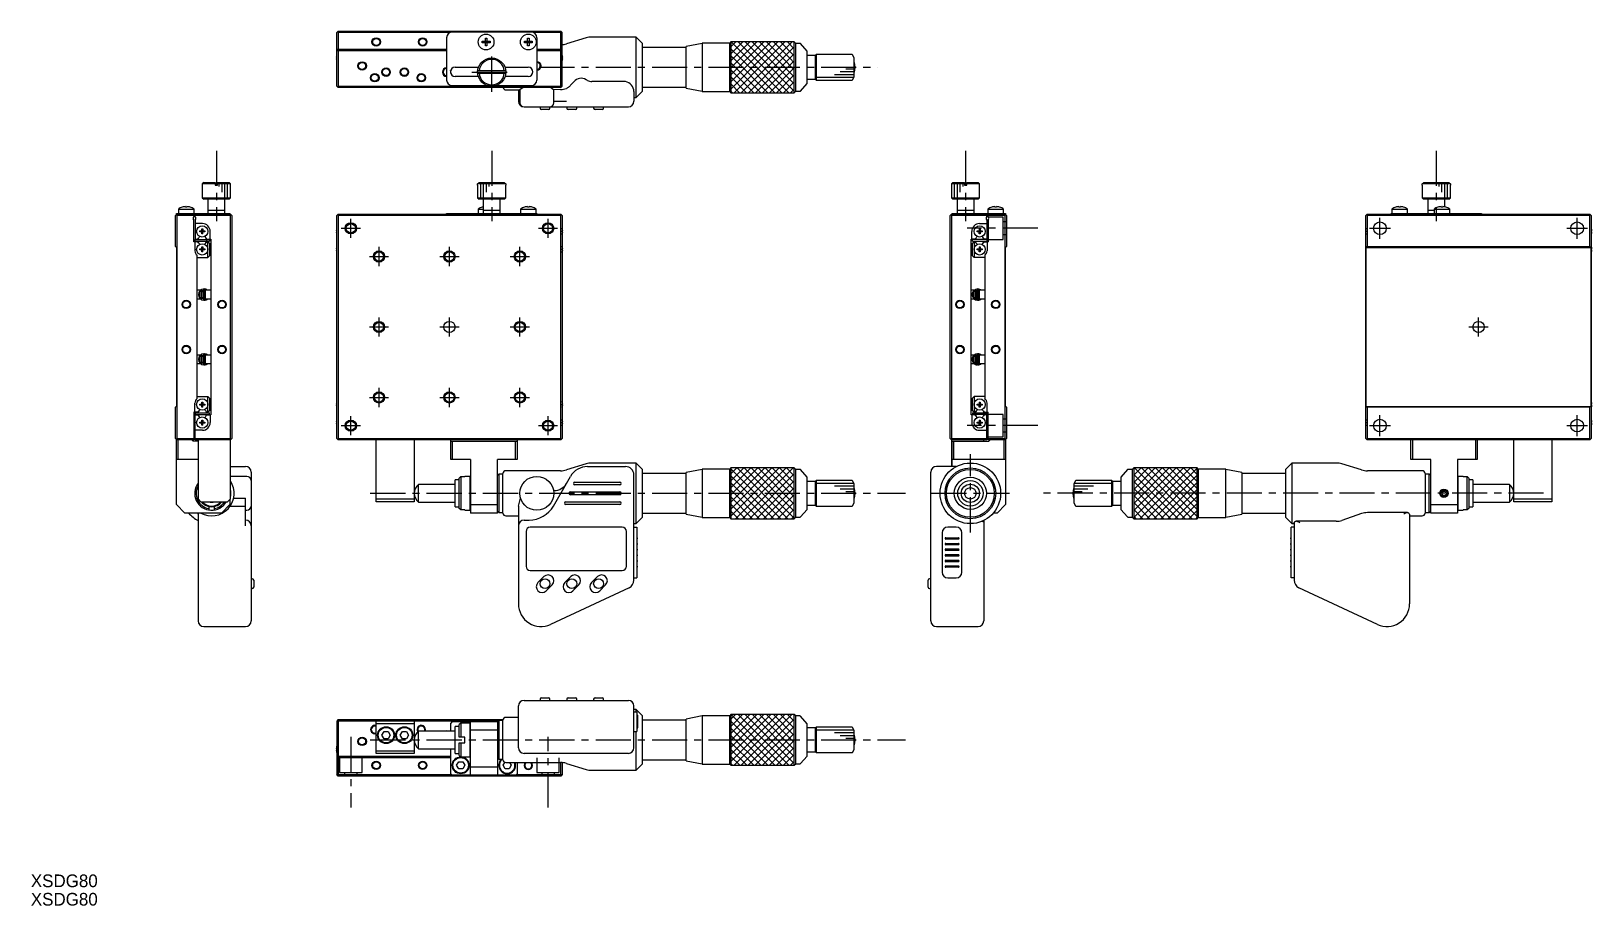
# Model space of a CAD drawing. Extents: x -159 to 395, y -23 to 287.
import ezdxf

# ---------------------------------------------------------------- set-up
doc = ezdxf.new("R2010")
doc.units = 0
doc.header["$LTSCALE"] = 10
doc.linetypes.add('CENTER', pattern=[2, 1.25, -0.25, 0.25, -0.25])
doc.linetypes.add('DASHED', pattern=[3.5, 2, -1.5])
doc.layers.get('0').update_dxf_attribs({"linetype": 'CONTINUOUS'})
doc.layers.add('CENTER', color=1, linetype='CENTER')
doc.styles.get("Standard").update_dxf_attribs({"font": 'FGP教科書体NT-M'})

msp = doc.modelspace()

# ---------------------------------------------------------------- texts
at = {"color": 7}
for p in [(-158.69416, -16.864997), (-158.69416, -23.398315)]:
    msp.add_text('XSDG80', height=4.5, dxfattribs=at).set_placement(p)

# ---------------------------------------------------------------- linework, layer by layer
at = {"color": 7, "linetype": 'CONTINUOUS'}
for p, q in [((-50.102291, 286.237012), (-49.602291, 286.737012)), ((-50.102291, 267.237012), (-50.102291, 286.237012)), ((-49.602291, 286.237012), (-49.852291, 286.487012)), ((-49.602291, 286.737012), (29.397709, 286.737012)), ((-49.602291, 286.237012), (-49.602291, 280.237012)), ((-9.97407, 286.237012), (-49.602291, 286.237012)), ((-11.102291, 284.437012), (-11.102291, 269.437012)), ((18.897709, 286.437012), (-9.102291, 286.437012)), ((1.49857, 282.677012), (1.49857, 283.197012)), ((1.49857, 283.197012), (2.637709, 283.197012)), ((2.637709, 282.677012), (1.49857, 282.677012)), ((2.568268, 282.677012), (2.568268, 283.197012)), ((2.637709, 284.336151), (3.157709, 284.336151)), ((2.637709, 283.197012), (2.637709, 284.336151)), ((2.637709, 283.266454), (3.157709, 283.266454)), ((2.637709, 281.537873), (2.637709, 282.677012)), ((3.157709, 282.607571), (2.637709, 282.607571)), ((3.157709, 284.336151), (3.157709, 283.197012)), ((3.157709, 283.197012), (4.296849, 283.197012)), ((3.157709, 282.677012), (3.157709, 281.537873)), ((4.296849, 282.677012), (3.157709, 282.677012)), ((3.227151, 283.197012), (3.227151, 282.677012)), ((4.296849, 283.197012), (4.296849, 282.677012)), ((16.49857, 282.677012), (16.49857, 283.197012)), ((16.49857, 283.197012), (17.637709, 283.197012)), ((17.637709, 282.677012), (16.49857, 282.677012)), ((17.568268, 282.677012), (17.568268, 283.197012)), ((17.637709, 284.336151), (18.157709, 284.336151)), ((17.637709, 283.197012), (17.637709, 284.336151)), ((17.637709, 283.266454), (18.157709, 283.266454)), ((17.637709, 281.537873), (17.637709, 282.677012)), ((18.157709, 282.607571), (17.637709, 282.607571)), ((18.157709, 284.336151), (18.157709, 283.197012)), ((18.157709, 283.197012), (19.296849, 283.197012)), ((18.157709, 282.677012), (18.157709, 281.537873)), ((19.296849, 282.677012), (18.157709, 282.677012)), ((18.227151, 283.197012), (18.227151, 282.677012)), ((19.296849, 283.197012), (19.296849, 282.677012)), ((29.397709, 286.237012), (19.769489, 286.237012)), ((20.897709, 284.437012), (20.897709, 269.437012)), ((29.397709, 286.737012), (29.897709, 286.237012)), ((29.647709, 286.487012), (29.397709, 286.237012)), ((29.397709, 280.237012), (29.397709, 286.237012)), ((29.897709, 267.237012), (29.897709, 286.237012)), ((38.397764, 284.381473), (31.397655, 282.242551)), ((56.147709, 284.687012), (40.443293, 284.687012)), ((56.147709, 263.187012), (56.147709, 284.687012)), ((58.397709, 282.437012), (56.147709, 284.687012)), ((79.597709, 282.537012), (79.597709, 265.337012)), ((89.397709, 282.537012), (79.597709, 282.537012)), ((89.797709, 282.937012), (89.397709, 282.537012)), ((89.397709, 265.337012), (89.397709, 282.537012)), ((112.297709, 282.937012), (89.797709, 282.937012)), ((89.797709, 282.937012), (89.797709, 264.937012)), ((112.797709, 282.437012), (112.297709, 282.937012)), ((112.297709, 264.937012), (112.297709, 282.937012)), ((-50.292149, 277.417012), (-50.171812, 277.417012)), ((-50.171812, 277.057012), (-50.292149, 277.057012)), ((-50.176435, 278.125628), (-50.171812, 278.123374)), ((-50.171812, 277.417012), (-50.171812, 277.057012)), ((-11.102291, 280.237012), (-50.102291, 280.237012)), ((-50.102291, 279.937012), (-48.702291, 279.937012)), ((-11.102291, 279.737012), (-50.102291, 279.737012)), ((-49.602291, 279.737012), (-49.602291, 267.237012)), ((-48.702291, 279.737012), (-48.702291, 279.937012)), ((3.157709, 281.537873), (2.637709, 281.537873)), ((18.157709, 281.537873), (17.637709, 281.537873)), ((29.897709, 280.237012), (20.897709, 280.237012)), ((29.897709, 279.737012), (20.897709, 279.737012)), ((29.897709, 279.937012), (28.497709, 279.937012)), ((28.497709, 279.737012), (28.497709, 279.937012)), ((29.397709, 267.237012), (29.397709, 279.737012)), ((29.967231, 278.123374), (29.971854, 278.125628)), ((29.967231, 277.417012), (30.087568, 277.417012)), ((29.967231, 277.057012), (29.967231, 277.417012)), ((30.087568, 277.057012), (29.967231, 277.057012)), ((58.397709, 265.437012), (58.397709, 282.437012)), ((73.897709, 280.937012), (58.397709, 280.937012)), ((79.597709, 282.437012), (73.897709, 281.329045)), ((73.897709, 266.54498), (73.897709, 281.329045)), ((112.797709, 265.437012), (112.797709, 282.437012)), ((114.263388, 282.437012), (112.797709, 282.437012)), ((116.897709, 279.637012), (114.48717, 282.336817)), ((116.897709, 268.237012), (116.897709, 279.637012)), ((119.797709, 278.187012), (116.897709, 278.187012)), ((120.047709, 278.437012), (119.797709, 278.187012)), ((119.797709, 269.687012), (119.797709, 278.187012)), ((120.047709, 278.437012), (120.047709, 269.437012)), ((132.857505, 278.437012), (120.047709, 278.437012)), ((133.597709, 277.187012), (133.132623, 278.256637)), ((133.597709, 270.687012), (133.597709, 277.187012)), ((-50.171812, 276.350651), (-50.176435, 276.348396)), ((-8.102291, 273.987012), (0.213961, 273.987012)), ((9.881684, 272.637012), (-0.086265, 272.637012)), ((-0.086265, 271.837012), (9.881684, 271.837012)), ((9.581458, 273.987012), (17.897709, 273.987012)), ((29.971854, 276.348396), (29.967231, 276.350651)), ((-49.602291, 266.737012), (-50.102291, 267.237012)), ((-49.602291, 267.237012), (-49.852291, 266.987012)), ((-49.602291, 267.237012), (29.397709, 267.237012)), ((29.397709, 266.737012), (-49.602291, 266.737012)), ((-9.102291, 267.437012), (3.497709, 267.437012)), ((0.144027, 270.687012), (-8.102291, 270.687012)), ((6.297709, 267.437012), (18.897709, 267.437012)), ((17.897709, 270.687012), (9.651392, 270.687012)), ((9.897709, 265.937012), (14.897709, 265.937012)), ((14.397709, 265.937012), (14.397709, 261.887012)), ((16.014309, 266.736485), (14.897709, 265.937012)), ((14.897709, 265.937012), (14.897709, 261.387012)), ((26.813789, 265.999758), (25.780457, 266.736928)), ((27.103481, 265.999758), (26.813789, 265.999758)), ((26.813789, 265.999758), (26.813789, 261.887012)), ((29.352126, 266.085496), (27.103481, 265.999758)), ((29.647709, 266.987012), (29.397709, 267.237012)), ((29.897709, 267.237012), (29.397709, 266.737012)), ((31.433608, 266.392837), (31.397655, 266.376783)), ((31.625907, 266.490341), (31.433608, 266.392837)), ((31.815522, 266.602084), (31.625907, 266.490341)), ((32.00209, 266.727854), (31.815522, 266.602084)), ((32.185254, 266.867409), (32.00209, 266.727854)), ((32.364665, 267.020483), (32.185254, 266.867409)), ((32.539979, 267.186783), (32.364665, 267.020483)), ((32.710861, 267.365992), (32.539979, 267.186783)), ((32.876984, 267.557766), (32.710861, 267.365992)), ((38.939161, 269.265422), (38.397764, 269.551272)), ((52.397709, 268.905859), (40.443293, 268.905859)), ((58.397709, 266.937012), (73.897709, 266.937012)), ((73.897709, 266.54498), (79.597709, 265.437012)), ((114.48717, 265.537208), (116.897709, 268.237012)), ((116.897709, 269.687012), (119.797709, 269.687012)), ((119.797709, 269.687012), (120.047709, 269.437012)), ((120.047709, 269.437012), (132.857505, 269.437012)), ((133.132623, 269.617388), (133.597709, 270.687012)), ((14.397709, 261.887012), (14.897709, 261.887012)), ((26.813789, 261.887012), (31.433608, 261.887012)), ((26.897709, 261.387012), (26.897709, 261.887012)), ((55.397709, 265.37474), (55.397709, 261.887012)), ((55.397709, 263.187012), (56.147709, 263.187012)), ((56.147709, 263.187012), (58.397709, 265.437012)), ((79.597709, 265.337012), (89.397709, 265.337012)), ((89.397709, 265.337012), (89.797709, 264.937012)), ((89.797709, 264.937012), (112.297709, 264.937012)), ((112.297709, 264.937012), (112.797709, 265.437012)), ((112.797709, 265.437012), (114.263388, 265.437012)), ((16.397709, 259.887012), (53.397709, 259.887012)), ((22.087049, 259.887012), (22.087049, 259.487012)), ((25.087049, 258.987012), (22.587049, 258.987012)), ((25.587049, 259.487012), (25.587049, 259.887012)), ((31.587049, 259.887012), (31.587049, 259.487012)), ((34.587049, 258.987012), (32.087049, 258.987012)), ((35.087049, 259.487012), (35.087049, 259.887012)), ((41.087049, 259.887012), (41.087049, 259.487012)), ((44.087049, 258.987012), (41.587049, 258.987012)), ((44.587049, 259.487012), (44.587049, 259.887012)), ((-97.329764, 233.134161), (-97.829764, 232.634161)), ((-97.329764, 233.134161), (-93.229764, 233.134161)), ((-93.229764, 233.134161), (-93.229764, 232.134161)), ((-92.429764, 233.134161), (-88.329764, 233.134161)), ((-92.429764, 232.134161), (-92.429764, 233.134161)), ((-87.829764, 232.634161), (-88.329764, 233.134161)), ((-0.086265, 232.634161), (0.415522, 233.134161)), ((0.415522, 233.134161), (9.379896, 233.134161)), ((9.379896, 233.134161), (9.881684, 232.634161)), ((168.600653, 233.134161), (168.100653, 232.634161)), ((168.600653, 233.134161), (172.700653, 233.134161)), ((172.700653, 233.134161), (172.700653, 232.134161)), ((173.500653, 233.134161), (177.600653, 233.134161)), ((173.500653, 232.134161), (173.500653, 233.134161)), ((178.100653, 232.634161), (177.600653, 233.134161)), ((335.210951, 232.634161), (335.712738, 233.134161)), ((335.712738, 233.134161), (344.677112, 233.134161)), ((344.677112, 233.134161), (345.1789, 232.634161)), ((-93.229764, 232.634161), (-97.829764, 232.634161)), ((-97.829764, 232.634161), (-97.829764, 227.634161)), ((-97.829764, 227.634161), (-97.329764, 227.134161)), ((-97.829764, 227.634161), (-87.829764, 227.634161)), ((-88.329764, 227.134161), (-97.329764, 227.134161)), ((-95.829764, 227.134161), (-95.829764, 222.134161)), ((-93.229764, 232.134161), (-92.429764, 232.134161)), ((-87.829764, 232.634161), (-92.429764, 232.634161)), ((-89.829764, 222.134161), (-89.829764, 227.134161)), ((-88.329764, 227.134161), (-87.829764, 227.634161)), ((-87.829764, 227.634161), (-87.829764, 232.634161)), ((-0.102291, 232.134161), (-0.086265, 232.134161)), ((-0.102291, 232.134161), (-0.102291, 227.634161)), ((-0.102291, 227.634161), (9.897709, 227.634161)), ((-0.102291, 227.634161), (0.397709, 227.134161)), ((-0.086265, 232.134161), (-0.086265, 232.634161)), ((9.881684, 232.634161), (-0.086265, 232.634161)), ((9.397709, 227.134161), (0.397709, 227.134161)), ((1.897709, 227.134161), (1.897709, 222.134161)), ((7.897709, 222.134161), (7.897709, 227.134161)), ((9.397709, 227.134161), (9.897709, 227.634161)), ((9.881684, 232.634161), (9.881684, 232.134161)), ((9.881684, 232.134161), (9.897709, 232.134161)), ((9.897709, 227.634161), (9.897709, 232.134161)), ((172.700653, 232.634161), (168.100653, 232.634161)), ((168.100653, 232.634161), (168.100653, 227.634161)), ((168.100653, 227.634161), (178.100653, 227.634161)), ((168.100653, 227.634161), (168.600653, 227.134161)), ((177.600653, 227.134161), (168.600653, 227.134161)), ((170.100653, 227.134161), (170.100653, 222.134161)), ((172.700653, 232.134161), (173.500653, 232.134161)), ((178.100653, 232.634161), (173.500653, 232.634161)), ((176.100653, 222.134161), (176.100653, 227.134161)), ((177.600653, 227.134161), (178.100653, 227.634161)), ((178.100653, 227.634161), (178.100653, 232.634161)), ((335.194925, 232.134161), (335.210951, 232.134161)), ((335.194925, 232.134161), (335.194925, 227.634161)), ((335.194925, 227.634161), (345.194925, 227.634161)), ((335.194925, 227.634161), (335.694925, 227.134161)), ((335.210951, 232.134161), (335.210951, 232.634161)), ((345.1789, 232.634161), (335.210951, 232.634161)), ((344.694925, 227.134161), (335.694925, 227.134161)), ((337.194925, 227.134161), (337.194925, 222.134161)), ((343.194925, 224.426236), (343.194925, 227.134161)), ((344.694925, 227.134161), (345.194925, 227.634161)), ((345.1789, 232.634161), (345.1789, 232.134161)), ((345.1789, 232.134161), (345.194925, 232.134161)), ((345.194925, 227.634161), (345.194925, 232.134161)), ((-106.829764, 221.834161), (-107.329764, 221.334161)), ((-106.829764, 221.334161), (-107.079764, 221.584161)), ((-107.029764, 221.834161), (-107.029764, 222.134161)), ((-107.029764, 222.134161), (-88.029764, 222.134161)), ((-107.029764, 221.834161), (-87.829764, 221.834161)), ((-106.329764, 223.676624), (-100.729764, 223.676624)), ((-106.329764, 223.676624), (-106.329764, 222.134161)), ((-104.928904, 224.327365), (-104.931912, 224.333534)), ((-103.789764, 224.327365), (-103.789764, 224.520622)), ((-103.269764, 224.327365), (-103.789764, 224.327365)), ((-103.269764, 224.520622), (-103.269764, 224.327365)), ((-102.127617, 224.333534), (-102.130625, 224.327365)), ((-100.829764, 221.834161), (-100.829764, 220.995598)), ((-100.729764, 222.134161), (-100.729764, 223.676624)), ((-100.329764, 220.934161), (-100.329764, 221.834161)), ((-89.829764, 223.134161), (-95.829764, 223.134161)), ((-88.029764, 222.134161), (-88.029764, 221.834161)), ((-87.329764, 221.334161), (-87.829764, 221.834161)), ((-87.579764, 221.584161), (-87.829764, 221.334161)), ((-49.602291, 221.834161), (-50.102291, 221.334161)), ((-49.602291, 221.334161), (-49.852291, 221.584161)), ((-49.602291, 221.834161), (29.397709, 221.834161)), ((-11.102291, 221.834161), (-11.102291, 222.134161)), ((-11.102291, 222.134161), (20.897709, 222.134161)), ((0.097709, 223.676624), (1.897709, 223.676624)), ((0.097709, 223.676624), (0.097709, 222.134161)), ((1.49857, 224.327365), (1.495562, 224.333534)), ((7.897709, 223.134161), (1.897709, 223.134161)), ((15.097709, 223.676624), (20.697709, 223.676624)), ((15.097709, 223.676624), (15.097709, 222.134161)), ((16.49857, 224.327365), (16.495562, 224.333534)), ((17.637709, 224.327365), (17.637709, 224.520622)), ((18.157709, 224.327365), (17.637709, 224.327365)), ((18.157709, 224.520622), (18.157709, 224.327365)), ((19.299857, 224.333534), (19.296849, 224.327365)), ((20.697709, 222.134161), (20.697709, 223.676624)), ((20.897709, 222.134161), (20.897709, 221.834161)), ((29.897709, 221.334161), (29.397709, 221.834161)), ((29.647709, 221.584161), (29.397709, 221.334161)), ((168.100653, 221.834161), (167.600653, 221.334161)), ((168.100653, 221.334161), (167.850653, 221.584161)), ((168.100653, 221.834161), (187.300653, 221.834161)), ((168.300653, 221.834161), (168.300653, 222.134161)), ((168.300653, 222.134161), (187.300653, 222.134161)), ((176.100653, 223.134161), (170.100653, 223.134161)), ((180.600653, 220.934161), (180.600653, 221.834161)), ((181.000653, 223.676624), (186.600653, 223.676624)), ((181.000653, 223.676624), (181.000653, 222.134161)), ((181.100653, 220.995598), (181.100653, 221.834161)), ((182.401513, 224.327365), (182.398505, 224.333534)), ((183.540653, 224.327365), (183.540653, 224.520622)), ((184.060653, 224.327365), (183.540653, 224.327365)), ((184.060653, 224.520622), (184.060653, 224.327365)), ((185.2028, 224.333534), (185.199792, 224.327365)), ((186.600653, 222.134161), (186.600653, 223.676624)), ((187.600653, 221.334161), (187.100653, 221.834161)), ((187.350653, 221.584161), (187.100653, 221.334161)), ((187.300653, 222.134161), (187.300653, 221.834161)), ((315.194925, 221.334161), (315.694925, 221.834161)), ((315.694925, 221.334161), (315.444925, 221.584161)), ((315.694925, 221.834161), (394.694925, 221.834161)), ((324.194925, 221.834161), (324.194925, 222.134161)), ((324.194925, 222.134161), (356.194925, 222.134161)), ((324.394925, 223.676624), (324.394925, 222.134161)), ((324.394925, 223.676624), (329.994925, 223.676624)), ((325.795786, 224.327365), (325.792778, 224.333534)), ((326.934925, 224.327365), (326.934925, 224.520622)), ((327.454925, 224.327365), (326.934925, 224.327365)), ((327.454925, 224.520622), (327.454925, 224.327365)), ((328.597073, 224.333534), (328.594065, 224.327365)), ((329.994925, 222.134161), (329.994925, 223.676624)), ((339.394925, 223.134161), (337.194925, 223.134161)), ((339.394925, 223.676624), (339.394925, 222.134161)), ((339.394925, 223.676624), (344.994925, 223.676624)), ((340.795786, 224.327365), (340.792778, 224.333534)), ((341.934925, 224.327365), (341.934925, 224.520622)), ((342.454925, 224.327365), (341.934925, 224.327365)), ((342.454925, 224.520622), (342.454925, 224.327365)), ((343.597073, 224.333534), (343.594065, 224.327365)), ((344.994925, 222.134161), (344.994925, 223.676624)), ((356.194925, 222.134161), (356.194925, 221.834161)), ((395.194925, 221.334161), (394.694925, 221.834161)), ((394.944925, 221.584161), (394.694925, 221.334161)), ((-107.329764, 210.334161), (-107.329764, 221.334161)), ((-106.829764, 221.334161), (-106.829764, 142.334161)), ((-100.829764, 221.334161), (-106.829764, 221.334161)), ((-100.829764, 212.034161), (-100.829764, 219.672723)), ((-87.829764, 221.334161), (-100.329764, 221.334161)), ((-100.329764, 219.734161), (-100.329764, 213.034161)), ((-97.779764, 218.484161), (-100.329764, 218.484161)), ((-98.009764, 216.620522), (-97.649764, 216.620522)), ((-98.009764, 215.914161), (-98.009764, 216.620522)), ((-97.649764, 216.620522), (-97.649764, 215.914161)), ((-87.829764, 142.334161), (-87.829764, 221.334161)), ((-87.329764, 221.334161), (-87.329764, 142.334161)), ((-50.176435, 216.622777), (-50.171812, 216.620522)), ((-50.102291, 142.334161), (-50.102291, 221.334161)), ((29.397709, 221.334161), (-49.602291, 221.334161)), ((-49.602291, 221.334161), (-49.602291, 142.334161)), ((29.397709, 142.334161), (29.397709, 221.334161)), ((29.897709, 221.334161), (29.897709, 142.334161)), ((29.967231, 216.620522), (29.971854, 216.622777)), ((167.600653, 142.334161), (167.600653, 221.334161)), ((180.600653, 221.334161), (168.100653, 221.334161)), ((168.100653, 221.334161), (168.100653, 142.334161)), ((177.920653, 216.620522), (178.280653, 216.620522)), ((177.920653, 216.620522), (177.920653, 215.914161)), ((178.050653, 218.484161), (180.600653, 218.484161)), ((178.280653, 216.620522), (178.280653, 215.914161)), ((180.600653, 219.734161), (180.600653, 213.034161)), ((187.100653, 221.334161), (181.100653, 221.334161)), ((181.100653, 219.672723), (181.100653, 212.034161)), ((187.100653, 142.334161), (187.100653, 221.334161)), ((187.600653, 221.334161), (187.600653, 210.334161)), ((315.120781, 216.622777), (315.125404, 216.620522)), ((315.194925, 142.334161), (315.194925, 221.334161)), ((315.694925, 221.334161), (315.694925, 210.334161)), ((394.694925, 221.334161), (315.694925, 221.334161)), ((394.694925, 210.334161), (394.694925, 221.334161)), ((395.194925, 221.334161), (395.194925, 142.334161)), ((395.264447, 216.620522), (395.269069, 216.622777)), ((-99.374176, 212.034161), (-100.829764, 212.034161)), ((-100.529764, 212.034161), (-100.529764, 208.812145)), ((-100.329764, 213.034161), (-99.374176, 213.034161)), ((-100.329764, 212.234161), (-100.329764, 212.834161)), ((-100.329764, 212.834161), (-95.329764, 212.834161)), ((-100.329764, 212.234161), (-95.329764, 212.234161)), ((-99.374176, 213.034161), (-99.20458, 213.327911)), ((-99.20458, 211.740411), (-99.374176, 212.034161)), ((-98.716126, 215.914161), (-98.009764, 215.914161)), ((-98.716126, 215.554161), (-98.716126, 215.914161)), ((-98.009764, 215.554161), (-98.716126, 215.554161)), ((-97.999392, 215.903789), (-98.009764, 215.914161)), ((-97.999392, 215.564533), (-98.009764, 215.554161)), ((-98.009764, 214.847799), (-98.009764, 215.554161)), ((-97.649764, 214.847799), (-98.009764, 214.847799)), ((-97.999392, 215.564533), (-97.999392, 215.903789)), ((-97.999392, 215.903789), (-97.660137, 215.903789)), ((-97.660137, 215.564533), (-97.999392, 215.564533)), ((-97.660137, 215.903789), (-97.649764, 215.914161)), ((-97.660137, 215.903789), (-97.660137, 215.564533)), ((-97.660137, 215.564533), (-97.649764, 215.554161)), ((-97.649764, 215.914161), (-96.943403, 215.914161)), ((-96.943403, 215.554161), (-97.649764, 215.554161)), ((-97.649764, 214.847799), (-97.649764, 215.554161)), ((-96.943403, 215.914161), (-96.943403, 215.554161)), ((-96.454949, 213.327911), (-96.285353, 213.034161)), ((-96.285353, 212.034161), (-96.454949, 211.740411)), ((-96.285353, 213.034161), (-94.829764, 213.034161)), ((-95.829764, 212.034161), (-96.285353, 212.034161)), ((-95.829764, 212.034161), (-95.329764, 211.534161)), ((-95.829764, 206.534161), (-95.829764, 212.034161)), ((-95.329764, 212.834161), (-95.329764, 212.234161)), ((-95.329764, 211.534161), (-95.329764, 207.034161)), ((-95.029764, 213.034161), (-95.029764, 215.734161)), ((-94.829764, 213.034161), (-94.829764, 150.634161)), ((-50.292149, 215.914161), (-50.171812, 215.914161)), ((-50.171812, 215.554161), (-50.292149, 215.554161)), ((-50.171812, 214.847799), (-50.176435, 214.845545)), ((-50.171812, 215.914161), (-50.171812, 215.554161)), ((29.967231, 215.554161), (29.967231, 215.914161)), ((29.967231, 215.914161), (30.087568, 215.914161)), ((30.087568, 215.554161), (29.967231, 215.554161)), ((29.971854, 214.845545), (29.967231, 214.847799)), ((175.100653, 150.634161), (175.100653, 213.034161)), ((176.556241, 213.034161), (175.100653, 213.034161)), ((175.300653, 213.034161), (175.300653, 215.734161)), ((175.600653, 212.234161), (175.600653, 212.834161)), ((180.600653, 212.834161), (175.600653, 212.834161)), ((175.600653, 212.234159), (180.600653, 212.234159)), ((175.600653, 211.534161), (176.100653, 212.034161)), ((175.600653, 207.034161), (175.600653, 211.534161)), ((176.100653, 212.034161), (176.556241, 212.034161)), ((176.100653, 212.034161), (176.100653, 206.534161)), ((176.725837, 213.327911), (176.556241, 213.034161)), ((176.556241, 212.034161), (176.725837, 211.740411)), ((177.214291, 215.554161), (177.214291, 215.914161)), ((177.214291, 215.914161), (177.920653, 215.914161)), ((177.920653, 215.554161), (177.214291, 215.554161)), ((177.931025, 215.903789), (177.920653, 215.914161)), ((177.931025, 215.564533), (177.920653, 215.554161)), ((177.920653, 214.847799), (177.920653, 215.554161)), ((178.280653, 214.847799), (177.920653, 214.847799)), ((177.931025, 215.903789), (178.27028, 215.903789)), ((177.931025, 215.564533), (177.931025, 215.903789)), ((178.27028, 215.564533), (177.931025, 215.564533)), ((178.27028, 215.903789), (178.280653, 215.914161)), ((178.27028, 215.903789), (178.27028, 215.564533)), ((178.27028, 215.564533), (178.280653, 215.554161)), ((178.280653, 215.914161), (178.987014, 215.914161)), ((178.280653, 215.554161), (178.280653, 214.847799)), ((178.987014, 215.554161), (178.280653, 215.554161)), ((178.987014, 215.914161), (178.987014, 215.554161)), ((179.645065, 213.034161), (179.475468, 213.327911)), ((179.475468, 211.740411), (179.645065, 212.034161)), ((180.600653, 213.034161), (179.645065, 213.034161)), ((179.645065, 212.034161), (181.100653, 212.034161)), ((180.600653, 212.834161), (180.600653, 212.234161)), ((180.800653, 212.034161), (180.800653, 208.812145)), ((315.005066, 215.914161), (315.125404, 215.914161)), ((315.125404, 215.554161), (315.005066, 215.554161)), ((315.125404, 214.847799), (315.120781, 214.845545)), ((315.125404, 215.914161), (315.125404, 215.554161)), ((395.264447, 215.914161), (395.384784, 215.914161)), ((395.264447, 215.554161), (395.264447, 215.914161)), ((395.384784, 215.554161), (395.264447, 215.554161)), ((395.269069, 214.845545), (395.264447, 214.847799)), ((-107.329764, 210.334161), (-106.979764, 209.984161)), ((-106.979764, 209.984161), (-106.979764, 153.684161)), ((-99.629764, 156.413223), (-99.629764, 207.255098)), ((-99.629764, 206.534161), (-95.829764, 206.534161)), ((-98.716126, 209.514161), (-98.009764, 209.514161)), ((-98.716126, 209.154161), (-98.716126, 209.514161)), ((-98.009764, 209.154161), (-98.716126, 209.154161)), ((-98.009764, 210.220522), (-97.649764, 210.220522)), ((-98.009764, 209.514161), (-98.009764, 210.220522)), ((-97.999392, 209.503789), (-98.009764, 209.514161)), ((-97.999392, 209.164533), (-98.009764, 209.154161)), ((-98.009764, 208.447799), (-98.009764, 209.154161)), ((-97.649764, 208.447799), (-98.009764, 208.447799)), ((-97.999392, 209.164533), (-97.999392, 209.503789)), ((-97.999392, 209.503789), (-97.660137, 209.503789)), ((-97.660137, 209.164533), (-97.999392, 209.164533)), ((-97.660137, 209.503789), (-97.649764, 209.514161)), ((-97.660137, 209.503789), (-97.660137, 209.164533)), ((-97.660137, 209.164533), (-97.649764, 209.154161)), ((-97.649764, 210.220522), (-97.649764, 209.514161)), ((-97.649764, 209.514161), (-96.943403, 209.514161)), ((-96.943403, 209.154161), (-97.649764, 209.154161)), ((-97.649764, 208.447799), (-97.649764, 209.154161)), ((-96.943403, 209.514161), (-96.943403, 209.154161)), ((-95.329764, 207.034161), (-95.829764, 206.534161)), ((-50.292149, 209.514161), (-50.171812, 209.514161)), ((-50.171812, 209.154161), (-50.292149, 209.154161)), ((-50.176435, 210.222777), (-50.171812, 210.220522)), ((-50.171812, 208.447799), (-50.176435, 208.445545)), ((-50.171812, 209.514161), (-50.171812, 209.154161)), ((29.967231, 210.220522), (29.971854, 210.222777)), ((29.967231, 209.154161), (29.967231, 209.514161)), ((29.967231, 209.514161), (30.087568, 209.514161)), ((30.087568, 209.154161), (29.967231, 209.154161)), ((29.971854, 208.445545), (29.967231, 208.447799)), ((176.100653, 206.534161), (175.600653, 207.034161)), ((179.900653, 206.534161), (176.100653, 206.534161)), ((177.214291, 209.154161), (177.214291, 209.514161)), ((177.214291, 209.514161), (177.920653, 209.514161)), ((177.920653, 209.154161), (177.214291, 209.154161)), ((177.920653, 210.220522), (178.280653, 210.220522)), ((177.920653, 210.220522), (177.920653, 209.514161)), ((177.931025, 209.503789), (177.920653, 209.514161)), ((177.931025, 209.164533), (177.920653, 209.154161)), ((177.920653, 208.447799), (177.920653, 209.154161)), ((178.280653, 208.447799), (177.920653, 208.447799)), ((177.931025, 209.503789), (178.27028, 209.503789)), ((177.931025, 209.164533), (177.931025, 209.503789)), ((178.27028, 209.164533), (177.931025, 209.164533)), ((178.27028, 209.503789), (178.280653, 209.514161)), ((178.27028, 209.503789), (178.27028, 209.164533)), ((178.27028, 209.164533), (178.280653, 209.154161)), ((178.280653, 210.220522), (178.280653, 209.514161)), ((178.280653, 209.514161), (178.987014, 209.514161)), ((178.280653, 209.154161), (178.280653, 208.447799)), ((178.987014, 209.154161), (178.280653, 209.154161)), ((178.987014, 209.514161), (178.987014, 209.154161)), ((179.900653, 207.255098), (179.900653, 156.413223)), ((187.250653, 209.984161), (187.600653, 210.334161)), ((187.250653, 153.684161), (187.250653, 209.984161)), ((315.005066, 209.514161), (315.125404, 209.514161)), ((315.125404, 209.154161), (315.005066, 209.154161)), ((315.120781, 210.222777), (315.125404, 210.220522)), ((315.125404, 208.447799), (315.120781, 208.445545)), ((315.125404, 209.514161), (315.125404, 209.154161)), ((315.344925, 209.984161), (315.694925, 210.334161)), ((315.344925, 153.684161), (315.344925, 209.984161)), ((315.344925, 209.984161), (395.044925, 209.984161)), ((315.694925, 210.334161), (394.694925, 210.334161)), ((394.694925, 210.334161), (395.044925, 209.984161)), ((395.044925, 209.984161), (395.044925, 153.684161)), ((395.264447, 210.220522), (395.269069, 210.222777)), ((395.264447, 209.514161), (395.384784, 209.514161)), ((395.264447, 209.154161), (395.264447, 209.514161)), ((395.384784, 209.154161), (395.264447, 209.154161)), ((395.269069, 208.445545), (395.264447, 208.447799)), ((-98.475149, 194.834161), (-99.629764, 194.834161)), ((-98.829764, 194.250676), (-98.329764, 194.779844)), ((-98.829764, 192.417646), (-98.829764, 194.250676)), ((-97.829764, 194.834161), (-98.329764, 194.834161)), ((-98.329764, 194.834161), (-98.329764, 191.834161)), ((-97.829802, 194.721582), (-97.400082, 194.850453)), ((-97.829764, 191.834161), (-97.829764, 194.834161)), ((-97.40003, 194.334161), (-97.829764, 194.334161)), ((-97.629764, 194.334161), (-97.629764, 194.798707)), ((-97.40003, 195.090848), (-97.40003, 191.540848)), ((-96.394986, 195.156327), (-97.14639, 195.314381)), ((-96.958786, 195.159698), (-96.960617, 195.15892)), ((-96.925485, 195.172825), (-96.958786, 195.159698)), ((-96.95003, 191.540848), (-96.95003, 195.090848)), ((-96.95003, 194.491296), (-96.829772, 194.720014)), ((-96.829764, 194.334161), (-96.95003, 194.334161)), ((-96.891582, 195.184271), (-96.925485, 195.172825)), ((-96.85716, 195.194008), (-96.891582, 195.184271)), ((-96.822302, 195.202014), (-96.85716, 195.194008)), ((-96.829764, 194.834161), (-96.829764, 191.834161)), ((-94.829764, 194.834161), (-96.829764, 194.834161)), ((-96.787096, 195.208269), (-96.822302, 195.202014)), ((-96.751626, 195.212758), (-96.787096, 195.208269)), ((-96.715978, 195.215471), (-96.751626, 195.212758)), ((-96.680241, 195.216399), (-96.715978, 195.215471)), ((-96.644502, 195.215542), (-96.680241, 195.216399)), ((-96.608847, 195.2129), (-96.644502, 195.215542)), ((-96.573364, 195.208481), (-96.608847, 195.2129)), ((-96.538139, 195.202293), (-96.573364, 195.208481)), ((-96.50326, 195.194353), (-96.538139, 195.202293)), ((-96.506509, 194.847754), (-96.513396, 194.834161)), ((-96.499523, 194.861986), (-96.506509, 194.847754)), ((-96.468811, 195.184678), (-96.50326, 195.194353)), ((-96.394626, 195.156179), (-96.502988, 194.834149)), ((-96.49248, 194.87677), (-96.499523, 194.861986)), ((-96.485422, 194.892018), (-96.49248, 194.87677)), ((-96.478393, 194.907636), (-96.485422, 194.892018)), ((-96.471434, 194.923531), (-96.478393, 194.907636)), ((-96.464587, 194.939606), (-96.471434, 194.923531)), ((-96.434879, 195.173292), (-96.468811, 195.184678)), ((-96.457895, 194.955765), (-96.464587, 194.939606)), ((-96.451398, 194.971909), (-96.457895, 194.955765)), ((-96.445135, 194.987941), (-96.451398, 194.971909)), ((-96.439143, 195.003764), (-96.445135, 194.987941)), ((-96.433459, 195.019282), (-96.439143, 195.003764)), ((-96.403292, 195.160955), (-96.434879, 195.173292)), ((-96.428118, 195.034402), (-96.433459, 195.019282)), ((-96.423151, 195.049031), (-96.428118, 195.034402)), ((-96.418589, 195.063083), (-96.423151, 195.049031)), ((-96.414459, 195.076471), (-96.418589, 195.063083)), ((-96.410786, 195.089114), (-96.414459, 195.076471)), ((-96.407593, 195.100937), (-96.410786, 195.089114)), ((-96.404898, 195.111868), (-96.407593, 195.100937)), ((-96.402719, 195.12184), (-96.404898, 195.111868)), ((-96.404724, 195.161251), (-96.402582, 195.160563)), ((-95.87541, 194.83433), (-96.403765, 195.160028)), ((-96.401068, 195.130794), (-96.402719, 195.12184)), ((-96.402582, 195.160563), (-96.400969, 195.158621)), ((-96.399955, 195.138675), (-96.401068, 195.130794)), ((-96.400969, 195.158621), (-96.399895, 195.155439)), ((-96.399387, 195.145435), (-96.399955, 195.138675)), ((-96.399895, 195.155439), (-96.399367, 195.151035)), ((-96.399367, 195.151035), (-96.399387, 195.145435)), ((-96.361436, 195.141747), (-96.394986, 195.156327)), ((176.145855, 194.834161), (175.100653, 194.834161)), ((175.900653, 194.250676), (176.400653, 194.779844)), ((175.900653, 192.417646), (175.900653, 194.250676)), ((176.900653, 194.834161), (176.400653, 194.834161)), ((176.400653, 194.834161), (176.400653, 191.834161)), ((176.674653, 195.160028), (176.644395, 195.147075)), ((176.669016, 195.156789), (176.665515, 195.156179)), ((176.729924, 195.18159), (176.674181, 195.160955)), ((176.900567, 194.767505), (177.220901, 194.850466)), ((176.900651, 194.761696), (176.91367, 194.763846)), ((176.900653, 191.834161), (176.900653, 194.834161)), ((177.220918, 194.334161), (176.900653, 194.334161)), ((176.91367, 194.763846), (176.927209, 194.765384)), ((176.927209, 194.765384), (176.940812, 194.766226)), ((176.940812, 194.766226), (176.954445, 194.766369)), ((176.954445, 194.766369), (176.96807, 194.765812)), ((176.96807, 194.765812), (176.981649, 194.764557)), ((176.981649, 194.764557), (176.995147, 194.762607)), ((176.995147, 194.762607), (177.008527, 194.759968)), ((177.008527, 194.759968), (177.021753, 194.756648)), ((177.021753, 194.756648), (177.03479, 194.752657)), ((177.03479, 194.752657), (177.047604, 194.748008)), ((177.047604, 194.748008), (177.06016, 194.742714)), ((177.06016, 194.742714), (177.072427, 194.736791)), ((177.072427, 194.736791), (177.084374, 194.730257)), ((177.084374, 194.730257), (177.09597, 194.723131)), ((177.09597, 194.723131), (177.107188, 194.715434)), ((177.100653, 194.334161), (177.100653, 194.720393)), ((177.107188, 194.715434), (177.117999, 194.707187)), ((177.117999, 194.707187), (177.128379, 194.698413)), ((177.128379, 194.698413), (177.138303, 194.689136)), ((177.138303, 194.689136), (177.147748, 194.679382)), ((177.147748, 194.679382), (177.156693, 194.669177)), ((177.156693, 194.669177), (177.165119, 194.658547)), ((177.165119, 194.658547), (177.173006, 194.64752)), ((177.173006, 194.64752), (177.180337, 194.636124)), ((177.180337, 194.636124), (177.187098, 194.624387)), ((177.187098, 194.624387), (177.193274, 194.612339)), ((177.193274, 194.612339), (177.198853, 194.600009)), ((177.198853, 194.600009), (177.203822, 194.587426)), ((177.203822, 194.587426), (177.208173, 194.574622)), ((177.208173, 194.574622), (177.211897, 194.561627)), ((177.211897, 194.561627), (177.214985, 194.54847)), ((177.214985, 194.54847), (177.217433, 194.535183)), ((177.217433, 194.535183), (177.219236, 194.521797)), ((177.219236, 194.521797), (177.220391, 194.508343)), ((177.220391, 194.508343), (177.220894, 194.494851)), ((177.220894, 194.494851), (177.220918, 194.491296)), ((177.220918, 195.090848), (177.220918, 191.540848)), ((177.670918, 191.540848), (177.670918, 195.090848)), ((177.900653, 194.334161), (177.670918, 194.334161)), ((177.670973, 194.85014), (177.900745, 194.798557)), ((177.900653, 194.834161), (177.900653, 191.834161)), ((179.900653, 194.834161), (177.900653, 194.834161)), ((-99.629764, 191.834161), (-98.516383, 191.834161)), ((-98.329764, 191.888477), (-98.829764, 192.417646)), ((-98.329764, 191.834161), (-97.829764, 191.834161)), ((-97.829764, 192.334161), (-97.40003, 192.334161)), ((-97.629764, 191.834161), (-97.629764, 192.334161)), ((-96.95003, 192.334161), (-96.829764, 192.334161)), ((-96.829809, 191.911707), (-96.95003, 192.1404)), ((-96.825337, 191.804886), (-96.950012, 191.78123)), ((-96.829764, 191.834161), (-94.829764, 191.834161)), ((-96.71853, 191.833786), (-96.825337, 191.804886)), ((-96.46188, 191.448624), (-96.403292, 191.470741)), ((-96.406861, 191.470799), (-96.404724, 191.470444)), ((-96.404724, 191.470444), (-96.405042, 191.47122)), ((-96.403292, 191.470741), (-96.404724, 191.470444)), ((-96.403549, 191.471758), (-96.373293, 191.484714)), ((175.100653, 191.834161), (176.104335, 191.834161)), ((176.400653, 191.888477), (175.900653, 192.417646)), ((176.400653, 191.834161), (176.900653, 191.834161)), ((176.632058, 191.490068), (176.671706, 191.472911)), ((176.665286, 191.475546), (176.741605, 191.732103)), ((176.670321, 191.487133), (176.670224, 191.481389)), ((176.670224, 191.481389), (176.670672, 191.476826)), ((176.670962, 191.494025), (176.670321, 191.487133)), ((176.670672, 191.476826), (176.673328, 191.471238)), ((176.672143, 191.502023), (176.670962, 191.494025)), ((176.673857, 191.511079), (176.672143, 191.502023)), ((176.673328, 191.471238), (176.674181, 191.470741)), ((176.676095, 191.521139), (176.673857, 191.511079)), ((176.674181, 191.470741), (176.705768, 191.458404)), ((176.678841, 191.532143), (176.676095, 191.521139)), ((176.682081, 191.544024), (176.678841, 191.532143)), ((176.685794, 191.556711), (176.682081, 191.544024)), ((176.689958, 191.570129), (176.685794, 191.556711)), ((176.694549, 191.584195), (176.689958, 191.570129)), ((176.699538, 191.598827), (176.694549, 191.584195)), ((176.704896, 191.613936), (176.699538, 191.598827)), ((176.71059, 191.629431), (176.704896, 191.613936)), ((176.705768, 191.458404), (176.739699, 191.447018)), ((176.716587, 191.64522), (176.71059, 191.629431)), ((176.72285, 191.661207), (176.716587, 191.64522)), ((176.729342, 191.677298), (176.72285, 191.661207)), ((176.726015, 191.451064), (177.417262, 191.317316)), ((176.736024, 191.693394), (176.729342, 191.677298)), ((176.742856, 191.7094), (176.736024, 191.693394)), ((176.739699, 191.447018), (176.774148, 191.437343)), ((176.741605, 191.732103), (176.793747, 191.834188)), ((176.749796, 191.72522), (176.742856, 191.7094)), ((176.756803, 191.740758), (176.749796, 191.72522)), ((176.763836, 191.755921), (176.756803, 191.740758)), ((176.770851, 191.770619), (176.763836, 191.755921)), ((176.777807, 191.784763), (176.770851, 191.770619)), ((176.774148, 191.437343), (176.809028, 191.429402)), ((176.784662, 191.798267), (176.777807, 191.784763)), ((176.791374, 191.811052), (176.784662, 191.798267)), ((176.797904, 191.823041), (176.791374, 191.811052)), ((176.804213, 191.834161), (176.797904, 191.823041)), ((176.809028, 191.429402), (176.844252, 191.423215)), ((176.844252, 191.423215), (176.879735, 191.418796)), ((176.879735, 191.418796), (176.91539, 191.416154)), ((176.905595, 191.869105), (176.900638, 191.870002)), ((176.900653, 192.334161), (177.220918, 192.334161)), ((176.919092, 191.86715), (176.905595, 191.869105)), ((176.91539, 191.416154), (176.951129, 191.415297)), ((176.93267, 191.86589), (176.919092, 191.86715)), ((176.946292, 191.865328), (176.93267, 191.86589)), ((176.959921, 191.865466), (176.946292, 191.865328)), ((176.951129, 191.415297), (176.986867, 191.416225)), ((176.973521, 191.866303), (176.959921, 191.865466)), ((176.987055, 191.867835), (176.973521, 191.866303)), ((176.986867, 191.416225), (177.022514, 191.418937)), ((177.000486, 191.870057), (176.987055, 191.867835)), ((177.01378, 191.87296), (177.000486, 191.870057)), ((177.026901, 191.876537), (177.01378, 191.87296)), ((177.022514, 191.418937), (177.057984, 191.423427)), ((177.039816, 191.880774), (177.026901, 191.876537)), ((177.052492, 191.88566), (177.039816, 191.880774)), ((177.064896, 191.891178), (177.052492, 191.88566)), ((177.057984, 191.423427), (177.093191, 191.429682)), ((177.076999, 191.897312), (177.064896, 191.891178)), ((177.088769, 191.904045), (177.076999, 191.897312)), ((177.10018, 191.911357), (177.088769, 191.904045)), ((177.093191, 191.429682), (177.128048, 191.437688)), ((177.111204, 191.919226), (177.10018, 191.911357)), ((177.100653, 191.911437), (177.100653, 192.334161)), ((177.121815, 191.927632), (177.111204, 191.919226)), ((177.13199, 191.936552), (177.121815, 191.927632)), ((177.128048, 191.437688), (177.16247, 191.447425)), ((177.141704, 191.945961), (177.13199, 191.936552)), ((177.150937, 191.955836), (177.141704, 191.945961)), ((177.159668, 191.96615), (177.150937, 191.955836)), ((177.167878, 191.976877), (177.159668, 191.96615)), ((177.16247, 191.447425), (177.196373, 191.458871)), ((177.175549, 191.987992), (177.167878, 191.976877)), ((177.182665, 191.999466), (177.175549, 191.987992)), ((177.189211, 192.011271), (177.182665, 191.999466)), ((177.195174, 192.023379), (177.189211, 192.011271)), ((177.200539, 192.035761), (177.195174, 192.023379)), ((177.196373, 191.458871), (177.229674, 191.471998)), ((177.205298, 192.048388), (177.200539, 192.035761)), ((177.209438, 192.06123), (177.205298, 192.048388)), ((177.212953, 192.074258), (177.209438, 192.06123)), ((177.215834, 192.08744), (177.212953, 192.074258)), ((177.218075, 192.100748), (177.215834, 192.08744)), ((177.219672, 192.114149), (177.218075, 192.100748)), ((177.22062, 192.127614), (177.219672, 192.114149)), ((177.220918, 192.1404), (177.22062, 192.127614)), ((177.229674, 191.471998), (177.231506, 191.472776)), ((177.670918, 192.334161), (177.900653, 192.334161)), ((177.900899, 191.83333), (177.67097, 191.781243)), ((177.900653, 191.834161), (179.900653, 191.834161)), ((-98.526225, 171.834161), (-99.629764, 171.834161)), ((-98.829764, 171.250676), (-98.329764, 171.779844)), ((-97.829764, 171.834161), (-98.329764, 171.834161)), ((-98.329764, 171.834161), (-98.329764, 168.834161)), ((-97.829815, 171.763513), (-97.409311, 171.888136)), ((-97.829764, 168.834161), (-97.829764, 171.834161)), ((-97.629764, 171.834161), (-97.644261, 171.834161)), ((-97.629764, 171.334161), (-97.629764, 171.834161)), ((-97.409259, 172.128532), (-97.409259, 168.578532)), ((-96.370665, 172.179431), (-97.155618, 172.352064)), ((-96.968015, 172.197382), (-96.969846, 172.196604)), ((-96.934714, 172.210508), (-96.968015, 172.197382)), ((-96.959259, 168.578532), (-96.959259, 172.128532)), ((-96.959259, 171.52898), (-96.829795, 171.763686)), ((-96.90081, 172.221954), (-96.934714, 172.210508)), ((-96.866388, 172.231692), (-96.90081, 172.221954)), ((-96.831531, 172.239698), (-96.866388, 172.231692)), ((-96.796324, 172.245953), (-96.831531, 172.239698)), ((-96.829764, 171.834161), (-96.829764, 168.834161)), ((-94.829764, 171.834161), (-96.829764, 171.834161)), ((-96.760854, 172.250442), (-96.796324, 172.245953)), ((-96.725207, 172.253154), (-96.760854, 172.250442)), ((-96.68947, 172.254083), (-96.725207, 172.253154)), ((-96.65373, 172.253225), (-96.68947, 172.254083)), ((-96.618075, 172.250584), (-96.65373, 172.253225)), ((-96.582592, 172.246164), (-96.618075, 172.250584)), ((-96.547368, 172.239977), (-96.582592, 172.246164)), ((-96.512489, 172.232037), (-96.547368, 172.239977)), ((-96.536138, 171.846532), (-96.543168, 171.834161)), ((-96.528831, 171.859983), (-96.536138, 171.846532)), ((-96.403855, 172.193863), (-96.532673, 171.83413)), ((-96.521304, 171.874415), (-96.528831, 171.859983)), ((-96.513613, 171.88972), (-96.521304, 171.874415)), ((-96.505815, 171.905782), (-96.513613, 171.88972)), ((-96.47804, 172.222362), (-96.512489, 172.232037)), ((-96.497967, 171.922482), (-96.505815, 171.905782)), ((-96.49013, 171.939695), (-96.497967, 171.922482)), ((-96.482362, 171.957292), (-96.49013, 171.939695)), ((-96.47472, 171.975141), (-96.482362, 171.957292)), ((-96.444108, 172.210976), (-96.47804, 172.222362)), ((-96.467263, 171.993109), (-96.47472, 171.975141)), ((-96.460044, 172.011062), (-96.467263, 171.993109)), ((-96.45312, 172.028866), (-96.460044, 172.011062)), ((-96.446541, 172.046386), (-96.45312, 172.028866)), ((-96.440357, 172.063493), (-96.446541, 172.046386)), ((-96.412521, 172.198639), (-96.444108, 172.210976)), ((-96.434614, 172.080058), (-96.440357, 172.063493)), ((-96.429354, 172.095957), (-96.434614, 172.080058)), ((-96.424618, 172.111071), (-96.429354, 172.095957)), ((-96.42044, 172.125288), (-96.424618, 172.111071)), ((-96.416852, 172.138501), (-96.42044, 172.125288)), ((-96.413881, 172.150611), (-96.416852, 172.138501)), ((-96.413953, 172.198935), (-96.411603, 172.198091)), ((-96.411549, 172.161528), (-96.413881, 172.150611)), ((-95.841787, 171.834313), (-96.412993, 172.197712)), ((-96.411603, 172.198091), (-96.40991, 172.195698)), ((-96.409873, 172.17117), (-96.411549, 172.161528)), ((-96.40991, 172.195698), (-96.408885, 172.191774)), ((-96.408867, 172.179464), (-96.409873, 172.17117)), ((-96.408885, 172.191774), (-96.408536, 172.18635)), ((-96.408536, 172.18635), (-96.408867, 172.179464)), ((176.112401, 171.834161), (175.100653, 171.834161)), ((175.900653, 171.250676), (176.400653, 171.779844)), ((176.900653, 171.834161), (176.400653, 171.834161)), ((176.400653, 171.834161), (176.400653, 168.834161)), ((176.683881, 172.197712), (176.64565, 172.181245)), ((176.678244, 172.194472), (176.674743, 172.193863)), ((176.739152, 172.219274), (176.683409, 172.198639)), ((176.900622, 171.801706), (177.230129, 171.88815)), ((176.900637, 171.797447), (176.909463, 171.7993)), ((176.900653, 168.834161), (176.900653, 171.834161)), ((176.909463, 171.7993), (176.922899, 171.801529)), ((176.922899, 171.801529), (176.936437, 171.803067)), ((176.936437, 171.803067), (176.950041, 171.80391)), ((176.950041, 171.80391), (176.963673, 171.804053)), ((176.963673, 171.804053), (176.977298, 171.803496)), ((176.977298, 171.803496), (176.990878, 171.802241)), ((176.990878, 171.802241), (177.004376, 171.800291)), ((177.004376, 171.800291), (177.017756, 171.797651)), ((177.017756, 171.797651), (177.030982, 171.794332)), ((177.030982, 171.794332), (177.044019, 171.790341)), ((177.044019, 171.790341), (177.056832, 171.785692)), ((177.056832, 171.785692), (177.069389, 171.780398)), ((177.069389, 171.780398), (177.081656, 171.774475)), ((177.081656, 171.774475), (177.093602, 171.767941)), ((177.093602, 171.767941), (177.105199, 171.760815)), ((177.100653, 171.334161), (177.100653, 171.763829)), ((177.105199, 171.760815), (177.116416, 171.753117)), ((177.116416, 171.753117), (177.127228, 171.74487)), ((177.127228, 171.74487), (177.137608, 171.736096)), ((177.137608, 171.736096), (177.147532, 171.72682)), ((177.147532, 171.72682), (177.156977, 171.717066)), ((177.230147, 172.128532), (177.230147, 168.578532)), ((177.680147, 168.578532), (177.680147, 172.128532)), ((177.680201, 171.887824), (177.900822, 171.839005)), ((177.900653, 171.834161), (177.900653, 168.834161)), ((179.900653, 171.834161), (177.900653, 171.834161)), ((177.900822, 171.839005), (177.915975, 171.834394)), ((-99.629764, 168.834161), (-98.482304, 168.834161)), ((-98.829764, 169.417646), (-98.829764, 171.250676)), ((-98.329764, 168.888477), (-98.829764, 169.417646)), ((-98.329764, 168.834161), (-97.829764, 168.834161)), ((-97.409259, 171.334161), (-97.829764, 171.334161)), ((-97.829764, 169.334161), (-97.409259, 169.334161)), ((-97.629764, 168.868263), (-97.629764, 169.334161)), ((-96.829764, 171.334161), (-96.959259, 171.334161)), ((-96.959259, 169.334161), (-96.829764, 169.334161)), ((-96.829805, 168.943383), (-96.959259, 169.178083)), ((-96.829751, 168.843698), (-96.959241, 168.818913)), ((-96.829764, 168.834161), (-94.829764, 168.834161)), ((-96.471108, 168.486307), (-96.412521, 168.508424)), ((-96.416089, 168.508483), (-96.413953, 168.508128)), ((-96.413953, 168.508128), (-96.414271, 168.508904)), ((-96.412521, 168.508424), (-96.413953, 168.508128)), ((-96.412778, 168.509441), (-96.382522, 168.522398)), ((175.100653, 168.834161), (176.156322, 168.834161)), ((175.900653, 169.417646), (175.900653, 171.250676)), ((176.400653, 168.888477), (175.900653, 169.417646)), ((176.400653, 168.834161), (176.900653, 168.834161)), ((176.64108, 168.527255), (176.694504, 168.504959)), ((176.674514, 168.513229), (176.750833, 168.769786)), ((176.679559, 168.524974), (176.679455, 168.519003)), ((176.679455, 168.519003), (176.679938, 168.514307)), ((176.680249, 168.53218), (176.679559, 168.524974)), ((176.679938, 168.514307), (176.682557, 168.508921)), ((176.681521, 168.540575), (176.680249, 168.53218)), ((176.683366, 168.550105), (176.681521, 168.540575)), ((176.682557, 168.508921), (176.683409, 168.508424)), ((176.685774, 168.560708), (176.683366, 168.550105)), ((176.683409, 168.508424), (176.714996, 168.496087)), ((176.688727, 168.572316), (176.685774, 168.560708)), ((176.692208, 168.584854), (176.688727, 168.572316)), ((176.696193, 168.59824), (176.692208, 168.584854)), ((176.700656, 168.612388), (176.696193, 168.59824)), ((176.70557, 168.627206), (176.700656, 168.612388)), ((176.710901, 168.642599), (176.70557, 168.627206)), ((176.716616, 168.658466), (176.710901, 168.642599)), ((176.714996, 168.496087), (176.748928, 168.484701)), ((176.722678, 168.674706), (176.716616, 168.658466)), ((176.729047, 168.691213), (176.722678, 168.674706)), ((176.735683, 168.707881), (176.729047, 168.691213)), ((176.735243, 168.488748), (177.42649, 168.354999)), ((176.742541, 168.724601), (176.735683, 168.707881)), ((176.749579, 168.741265), (176.742541, 168.724601)), ((176.748928, 168.484701), (176.783377, 168.475027)), ((176.75675, 168.757766), (176.749579, 168.741265)), ((176.750833, 168.769786), (176.782007, 168.83417)), ((176.764008, 168.773997), (176.75675, 168.757766)), ((176.771306, 168.789853), (176.764008, 168.773997)), ((176.778597, 168.805231), (176.771306, 168.789853)), ((176.785833, 168.820032), (176.778597, 168.805231)), ((176.783377, 168.475027), (176.818256, 168.467086)), ((176.792968, 168.834161), (176.785833, 168.820032)), ((176.818256, 168.467086), (176.85348, 168.460899)), ((176.85348, 168.460899), (176.888963, 168.456479)), ((176.888963, 168.456479), (176.924618, 168.453838)), ((176.901445, 168.909434), (176.900648, 168.909614)), ((177.230147, 171.334161), (176.900653, 171.334161)), ((176.900653, 169.334161), (177.230147, 169.334161)), ((176.914824, 168.906789), (176.901445, 168.909434)), ((176.928321, 168.904833), (176.914824, 168.906789)), ((176.924618, 168.453838), (176.960358, 168.45298)), ((176.941898, 168.903573), (176.928321, 168.904833)), ((176.95552, 168.903012), (176.941898, 168.903573)), ((176.96915, 168.90315), (176.95552, 168.903012)), ((176.960358, 168.45298), (176.996095, 168.453909)), ((176.982749, 168.903987), (176.96915, 168.90315)), ((176.996283, 168.905519), (176.982749, 168.903987)), ((176.996095, 168.453909), (177.031742, 168.456621)), ((177.009715, 168.90774), (176.996283, 168.905519)), ((177.023009, 168.910644), (177.009715, 168.90774)), ((177.03613, 168.91422), (177.023009, 168.910644)), ((177.031742, 168.456621), (177.067212, 168.46111)), ((177.049045, 168.918458), (177.03613, 168.91422)), ((177.061721, 168.923343), (177.049045, 168.918458)), ((177.074125, 168.928861), (177.061721, 168.923343)), ((177.067212, 168.46111), (177.102419, 168.467365)), ((177.086227, 168.934996), (177.074125, 168.928861)), ((177.097998, 168.941729), (177.086227, 168.934996)), ((177.109409, 168.94904), (177.097998, 168.941729)), ((177.100653, 168.943015), (177.100653, 169.334161)), ((177.102419, 168.467365), (177.137276, 168.475371)), ((177.120433, 168.95691), (177.109409, 168.94904)), ((177.131044, 168.965316), (177.120433, 168.95691)), ((177.141218, 168.974235), (177.131044, 168.965316)), ((177.137276, 168.475371), (177.171698, 168.485109)), ((177.150933, 168.983645), (177.141218, 168.974235)), ((177.160165, 168.993519), (177.150933, 168.983645)), ((177.156977, 171.717066), (177.165922, 171.70686)), ((177.168896, 169.003833), (177.160165, 168.993519)), ((177.165922, 171.70686), (177.174347, 171.69623)), ((177.177106, 169.014561), (177.168896, 169.003833)), ((177.171698, 168.485109), (177.205602, 168.496555)), ((177.174347, 171.69623), (177.182234, 171.685203)), ((177.184777, 169.025675), (177.177106, 169.014561)), ((177.182234, 171.685203), (177.189566, 171.673807)), ((177.191894, 169.037149), (177.184777, 169.025675)), ((177.189566, 171.673807), (177.196327, 171.66207)), ((177.19844, 169.048954), (177.191894, 169.037149)), ((177.196327, 171.66207), (177.202503, 171.650022)), ((177.204402, 169.061062), (177.19844, 169.048954)), ((177.202503, 171.650022), (177.208081, 171.637692)), ((177.209768, 169.073444), (177.204402, 169.061062)), ((177.205602, 168.496555), (177.238903, 168.509681)), ((177.208081, 171.637692), (177.213051, 171.62511)), ((177.214526, 169.086071), (177.209768, 169.073444)), ((177.213051, 171.62511), (177.217402, 171.612306)), ((177.218667, 169.098914), (177.214526, 169.086071)), ((177.217402, 171.612306), (177.221125, 171.59931)), ((177.222182, 169.111941), (177.218667, 169.098914)), ((177.221125, 171.59931), (177.224214, 171.586154)), ((177.225062, 169.125124), (177.222182, 169.111941)), ((177.224214, 171.586154), (177.226662, 171.572867)), ((177.227304, 169.138431), (177.225062, 169.125124)), ((177.226662, 171.572867), (177.228465, 171.559481)), ((177.2289, 169.151833), (177.227304, 169.138431)), ((177.228465, 171.559481), (177.229619, 171.546027)), ((177.229849, 169.165297), (177.2289, 169.151833)), ((177.229619, 171.546027), (177.230123, 171.532535)), ((177.230147, 169.178083), (177.229849, 169.165297)), ((177.230123, 171.532535), (177.230147, 171.52898)), ((177.238903, 168.509681), (177.240734, 168.510459)), ((177.900653, 171.334161), (177.680147, 171.334161)), ((177.680147, 169.334161), (177.900653, 169.334161)), ((177.900704, 168.868145), (177.680199, 168.818926)), ((177.900653, 168.834161), (179.900653, 168.834161)), ((-99.629764, 157.134161), (-95.829764, 157.134161)), ((-98.009764, 155.220522), (-97.649764, 155.220522)), ((-98.009764, 154.514161), (-98.009764, 155.220522)), ((-97.649764, 155.220522), (-97.649764, 154.514161)), ((-95.829764, 157.134161), (-95.329764, 156.634161)), ((-95.829764, 151.634161), (-95.829764, 157.134161)), ((-95.329764, 156.634161), (-95.329764, 152.134161)), ((-50.176435, 155.222777), (-50.171812, 155.220522)), ((29.967231, 155.220522), (29.971854, 155.222777)), ((175.600653, 156.634161), (176.100653, 157.134161)), ((175.600653, 152.134161), (175.600653, 156.634161)), ((179.900653, 157.134161), (176.100653, 157.134161)), ((176.100653, 157.134161), (176.100653, 151.634161)), ((177.920653, 155.220522), (178.280653, 155.220522)), ((177.920653, 155.220522), (177.920653, 154.514161)), ((178.280653, 155.220522), (178.280653, 154.514161)), ((315.120781, 155.222777), (315.125404, 155.220522)), ((395.264447, 155.220522), (395.269069, 155.222777)), ((-106.979764, 153.684161), (-107.329764, 153.334161)), ((-107.329764, 142.334161), (-107.329764, 153.334161)), ((-99.374176, 151.634161), (-100.829764, 151.634161)), ((-100.829764, 151.634161), (-100.829764, 141.834161)), ((-100.529764, 151.634161), (-100.529764, 154.856176)), ((-100.329764, 151.434161), (-95.329764, 151.434161)), ((-100.329764, 151.434161), (-100.329764, 150.834161)), ((-100.329764, 150.834161), (-95.329764, 150.834161)), ((-100.329764, 150.634161), (-99.374176, 150.634161)), ((-100.329764, 141.834161), (-100.329764, 150.634161)), ((-99.20458, 151.927911), (-99.374176, 151.634161)), ((-99.374176, 150.634161), (-99.20458, 150.340411)), ((-98.716126, 154.514161), (-98.009764, 154.514161)), ((-98.716126, 154.154161), (-98.716126, 154.514161)), ((-98.009764, 154.154161), (-98.716126, 154.154161)), ((-97.999392, 154.503789), (-98.009764, 154.514161)), ((-97.999392, 154.164533), (-98.009764, 154.154161)), ((-98.009764, 153.447799), (-98.009764, 154.154161)), ((-97.649764, 153.447799), (-98.009764, 153.447799)), ((-97.999392, 154.164533), (-97.999392, 154.503789)), ((-97.999392, 154.503789), (-97.660137, 154.503789)), ((-97.660137, 154.164533), (-97.999392, 154.164533)), ((-97.660137, 154.503789), (-97.649764, 154.514161)), ((-97.660137, 154.503789), (-97.660137, 154.164533)), ((-97.660137, 154.164533), (-97.649764, 154.154161)), ((-97.649764, 154.514161), (-96.943403, 154.514161)), ((-96.943403, 154.154161), (-97.649764, 154.154161)), ((-97.649764, 153.447799), (-97.649764, 154.154161)), ((-96.943403, 154.514161), (-96.943403, 154.154161)), ((-96.285353, 151.634161), (-96.454949, 151.927911)), ((-96.454949, 150.340411), (-96.285353, 150.634161)), ((-95.829764, 151.634161), (-96.285353, 151.634161)), ((-96.285353, 150.634161), (-94.829764, 150.634161)), ((-95.329764, 152.134161), (-95.829764, 151.634161)), ((-95.329764, 150.834161), (-95.329764, 151.434161)), ((-95.029764, 150.634161), (-95.029764, 147.934161)), ((-50.292149, 154.514161), (-50.171812, 154.514161)), ((-50.171812, 154.154161), (-50.292149, 154.154161)), ((-50.171812, 153.447799), (-50.176435, 153.445545)), ((-50.171812, 154.514161), (-50.171812, 154.154161)), ((29.967231, 154.154161), (29.967231, 154.514161)), ((29.967231, 154.514161), (30.087568, 154.514161)), ((30.087568, 154.154161), (29.967231, 154.154161)), ((29.971854, 153.445545), (29.967231, 153.447799)), ((176.556241, 150.634161), (175.100653, 150.634161)), ((175.300653, 150.634161), (175.300653, 147.934161)), ((176.100653, 151.634161), (175.600653, 152.134161)), ((175.600653, 151.434163), (180.600653, 151.434163)), ((175.600653, 151.434161), (175.600653, 150.834161)), ((180.600653, 150.834161), (175.600653, 150.834161)), ((176.100653, 151.634161), (176.556241, 151.634161)), ((176.556241, 151.634161), (176.725837, 151.927911)), ((176.725837, 150.340411), (176.556241, 150.634161)), ((177.214291, 154.154161), (177.214291, 154.514161)), ((177.214291, 154.514161), (177.920653, 154.514161)), ((177.920653, 154.154161), (177.214291, 154.154161)), ((177.931025, 154.503789), (177.920653, 154.514161)), ((177.931025, 154.164533), (177.920653, 154.154161)), ((177.920653, 153.447799), (177.920653, 154.154161)), ((178.280653, 153.447799), (177.920653, 153.447799)), ((177.931025, 154.503789), (178.27028, 154.503789)), ((177.931025, 154.164533), (177.931025, 154.503789)), ((178.27028, 154.164533), (177.931025, 154.164533)), ((178.27028, 154.503789), (178.280653, 154.514161)), ((178.27028, 154.503789), (178.27028, 154.164533)), ((178.27028, 154.164533), (178.280653, 154.154161)), ((178.280653, 154.514161), (178.987014, 154.514161)), ((178.280653, 154.154161), (178.280653, 153.447799)), ((178.987014, 154.154161), (178.280653, 154.154161)), ((178.987014, 154.514161), (178.987014, 154.154161)), ((179.475468, 151.927911), (179.645065, 151.634161)), ((179.645065, 150.634161), (179.475468, 150.340411)), ((179.645065, 151.634161), (181.100653, 151.634161)), ((180.600653, 150.634161), (179.645065, 150.634161)), ((180.600653, 150.834161), (180.600653, 151.434161)), ((180.600653, 141.834161), (180.600653, 150.634161)), ((180.800653, 151.634161), (180.800653, 154.856176)), ((181.100653, 141.834161), (181.100653, 151.634161)), ((187.600653, 153.334161), (187.250653, 153.684161)), ((187.600653, 153.334161), (187.600653, 142.334161)), ((315.005066, 154.514161), (315.125404, 154.514161)), ((315.125404, 154.154161), (315.005066, 154.154161)), ((315.125404, 153.447799), (315.120781, 153.445545)), ((315.125404, 154.514161), (315.125404, 154.154161)), ((315.694925, 153.334161), (315.344925, 153.684161)), ((315.344925, 153.684161), (395.044925, 153.684161)), ((315.694925, 153.334161), (315.694925, 142.334161)), ((394.694925, 153.334161), (315.694925, 153.334161)), ((395.044925, 153.684161), (394.694925, 153.334161)), ((394.694925, 142.334161), (394.694925, 153.334161)), ((395.264447, 154.514161), (395.384784, 154.514161)), ((395.264447, 154.154161), (395.264447, 154.514161)), ((395.384784, 154.154161), (395.264447, 154.154161)), ((395.269069, 153.445545), (395.264447, 153.447799)), ((-97.779764, 145.184161), (-100.329764, 145.184161)), ((-98.716126, 148.114161), (-98.009764, 148.114161)), ((-98.716126, 147.754161), (-98.716126, 148.114161)), ((-98.009764, 147.754161), (-98.716126, 147.754161)), ((-98.009764, 148.820522), (-97.649764, 148.820522)), ((-98.009764, 148.114161), (-98.009764, 148.820522)), ((-97.999392, 148.103789), (-98.009764, 148.114161)), ((-97.999392, 147.764533), (-98.009764, 147.754161)), ((-98.009764, 147.047799), (-98.009764, 147.754161)), ((-97.649764, 147.047799), (-98.009764, 147.047799)), ((-97.999392, 147.764533), (-97.999392, 148.103789)), ((-97.999392, 148.103789), (-97.660137, 148.103789)), ((-97.660137, 147.764533), (-97.999392, 147.764533)), ((-97.660137, 148.103789), (-97.649764, 148.114161)), ((-97.660137, 148.103789), (-97.660137, 147.764533)), ((-97.660137, 147.764533), (-97.649764, 147.754161)), ((-97.649764, 148.820522), (-97.649764, 148.114161)), ((-97.649764, 148.114161), (-96.943403, 148.114161)), ((-96.943403, 147.754161), (-97.649764, 147.754161)), ((-97.649764, 147.047799), (-97.649764, 147.754161)), ((-96.943403, 148.114161), (-96.943403, 147.754161)), ((-50.292149, 148.114161), (-50.171812, 148.114161)), ((-50.171812, 147.754161), (-50.292149, 147.754161)), ((-50.176435, 148.822777), (-50.171812, 148.820522)), ((-50.171812, 147.047799), (-50.176435, 147.045545)), ((-50.171812, 148.114161), (-50.171812, 147.754161)), ((29.967231, 148.820522), (29.971854, 148.822777)), ((29.967231, 147.754161), (29.967231, 148.114161)), ((29.967231, 148.114161), (30.087568, 148.114161)), ((30.087568, 147.754161), (29.967231, 147.754161)), ((29.971854, 147.045545), (29.967231, 147.047799)), ((177.214291, 147.754161), (177.214291, 148.114161)), ((177.214291, 148.114161), (177.920653, 148.114161)), ((177.920653, 147.754161), (177.214291, 147.754161)), ((177.920653, 148.820522), (178.280653, 148.820522)), ((177.920653, 148.820522), (177.920653, 148.114161)), ((177.931025, 148.103789), (177.920653, 148.114161)), ((177.931025, 147.764533), (177.920653, 147.754161)), ((177.920653, 147.047799), (177.920653, 147.754161)), ((178.280653, 147.047799), (177.920653, 147.047799)), ((177.931025, 148.103789), (178.27028, 148.103789)), ((177.931025, 147.764533), (177.931025, 148.103789)), ((178.27028, 147.764533), (177.931025, 147.764533)), ((178.050653, 145.184161), (180.600653, 145.184161)), ((178.27028, 148.103789), (178.280653, 148.114161)), ((178.27028, 148.103789), (178.27028, 147.764533)), ((178.27028, 147.764533), (178.280653, 147.754161)), ((178.280653, 148.820522), (178.280653, 148.114161)), ((178.280653, 148.114161), (178.987014, 148.114161)), ((178.280653, 147.754161), (178.280653, 147.047799)), ((178.987014, 147.754161), (178.280653, 147.754161)), ((178.987014, 148.114161), (178.987014, 147.754161)), ((315.005066, 148.114161), (315.125404, 148.114161)), ((315.125404, 147.754161), (315.005066, 147.754161)), ((315.120781, 148.822777), (315.125404, 148.820522)), ((315.125404, 147.047799), (315.120781, 147.045545)), ((315.125404, 148.114161), (315.125404, 147.754161)), ((395.264447, 148.820522), (395.269069, 148.822777)), ((395.264447, 148.114161), (395.384784, 148.114161)), ((395.264447, 147.754161), (395.264447, 148.114161)), ((395.384784, 147.754161), (395.264447, 147.754161)), ((395.269069, 147.045545), (395.264447, 147.047799)), ((-107.329764, 142.334161), (-106.829764, 141.834161)), ((-107.079764, 142.084161), (-106.829764, 142.334161)), ((-100.829764, 141.834161), (-107.029764, 141.834161)), ((-107.029764, 118.834161), (-107.029764, 141.834161)), ((-106.829764, 142.334161), (-100.829764, 142.334161)), ((-106.529764, 141.834161), (-106.529764, 134.834161)), ((-101.029764, 141.334161), (-101.529764, 141.834161)), ((-99.329764, 141.334161), (-101.029764, 141.334161)), ((-100.329764, 142.334161), (-87.829764, 142.334161)), ((-87.829764, 141.834161), (-100.329764, 141.834161)), ((-99.329764, 141.834161), (-99.329764, 120.834161)), ((-87.829764, 142.334161), (-87.579764, 142.084161)), ((-87.329764, 142.334161), (-87.829764, 141.834161)), ((-87.829764, 120.834161), (-87.829764, 141.834161)), ((-50.102291, 142.334161), (-49.602291, 141.834161)), ((-49.602291, 142.334161), (-49.852291, 142.084161)), ((-49.602291, 142.334161), (29.397709, 142.334161)), ((29.397709, 141.834161), (-49.602291, 141.834161)), ((-36.102291, 119.834161), (-36.102291, 141.834161)), ((-22.602291, 141.834161), (-22.602291, 119.834161)), ((-9.602291, 134.834161), (-9.602291, 141.834161)), ((-9.602291, 141.334161), (13.897709, 141.334161)), ((-9.102291, 141.334161), (-9.102291, 134.834161)), ((13.397709, 134.834161), (13.397709, 141.334161)), ((13.897709, 141.834161), (13.897709, 134.834161)), ((29.647709, 142.084161), (29.397709, 142.334161)), ((29.397709, 141.834161), (29.897709, 142.334161)), ((168.100653, 141.834161), (167.600653, 142.334161)), ((167.850653, 142.084161), (168.100653, 142.334161)), ((168.100653, 142.334161), (180.600653, 142.334161)), ((180.600653, 141.834161), (168.100653, 141.834161)), ((168.100653, 141.834161), (168.100653, 132.334161)), ((168.300653, 132.334161), (168.300653, 141.334161)), ((168.300653, 141.334161), (181.300653, 141.334161)), ((168.800653, 141.334161), (168.800653, 134.834161)), ((179.600653, 141.334161), (179.600653, 141.834161)), ((181.100653, 142.334161), (187.100653, 142.334161)), ((187.300653, 141.834161), (181.100653, 141.834161)), ((181.800653, 141.834161), (181.300653, 141.334161)), ((186.800653, 134.834161), (186.800653, 141.834161)), ((187.100653, 142.334161), (187.350653, 142.084161)), ((187.100653, 141.834161), (187.600653, 142.334161)), ((187.300653, 141.834161), (187.300653, 118.834161)), ((315.194925, 142.334161), (315.694925, 141.834161)), ((315.444925, 142.084161), (315.694925, 142.334161)), ((315.694925, 142.334161), (394.694925, 142.334161)), ((394.694925, 141.834161), (315.694925, 141.834161)), ((331.194925, 134.834161), (331.194925, 141.834161)), ((331.694925, 141.834161), (331.694925, 134.834161)), ((354.194925, 134.834161), (354.194925, 141.834161)), ((354.694925, 141.834161), (354.694925, 134.834161)), ((367.694925, 119.834161), (367.694925, 141.834161)), ((381.194925, 141.834161), (381.194925, 119.834161)), ((394.694925, 142.334161), (394.944925, 142.084161)), ((394.694925, 141.834161), (395.194925, 142.334161)), ((-99.329764, 134.834161), (-107.029764, 134.834161)), ((-2.602291, 134.834161), (-9.602291, 134.834161)), ((-2.602291, 134.834161), (-2.602291, 115.834161)), ((13.897709, 134.834161), (6.897709, 134.834161)), ((6.897709, 115.834161), (6.897709, 134.834161)), ((38.397764, 133.278622), (31.397655, 131.1397)), ((56.147709, 133.584161), (40.443293, 133.584161)), ((56.147709, 112.084161), (56.147709, 133.584161)), ((58.397709, 131.334161), (56.147709, 133.584161)), ((187.300653, 134.834161), (168.300653, 134.834161)), ((288.944925, 133.584161), (286.694925, 131.334161)), ((304.649341, 133.584161), (288.944925, 133.584161)), ((288.944925, 133.584161), (288.944925, 112.084161)), ((313.69498, 131.1397), (306.694871, 133.278622)), ((338.194925, 134.834161), (331.194925, 134.834161)), ((338.194925, 115.834161), (338.194925, 134.834161)), ((354.694925, 134.834161), (347.694925, 134.834161)), ((347.694925, 134.834161), (347.694925, 115.834161)), ((-87.829764, 132.334161), (-82.479764, 132.334161)), ((-81.979764, 128.834161), (-87.829764, 128.834161)), ((-80.479764, 130.334161), (-80.479764, 77.584161)), ((-8.102291, 118.084161), (-8.102291, 127.584161)), ((-6.602291, 127.584161), (-8.102291, 127.584161)), ((-6.602291, 128.242488), (-6.102291, 128.75024)), ((-6.602291, 117.425834), (-6.602291, 128.242488)), ((-6.102291, 128.75024), (-6.102291, 116.918081)), ((-6.102291, 128.75024), (-4.602291, 128.75024)), ((-2.802291, 128.834161), (-4.602291, 128.834161)), ((-4.602291, 128.75024), (-4.602291, 128.834161)), ((-2.802291, 116.834161), (-2.802291, 128.834161)), ((-2.602291, 128.634161), (-2.802291, 128.834161)), ((7.397709, 129.684161), (6.897709, 129.184161)), ((7.397709, 129.684161), (7.397709, 115.984161)), ((8.897709, 129.684161), (7.397709, 129.684161)), ((8.897709, 115.834161), (8.897709, 129.834161)), ((29.352126, 130.834161), (9.897709, 130.834161)), ((26.814805, 118.334162), (32.876984, 128.834161)), ((38.939161, 132.334161), (52.397709, 132.334161)), ((55.397709, 92.056501), (55.397709, 129.334161)), ((58.397709, 114.334161), (58.397709, 131.334161)), ((73.897709, 129.834161), (58.397709, 129.834161)), ((79.597709, 131.334161), (73.897709, 130.226193)), ((73.897709, 115.442128), (73.897709, 130.226193)), ((79.597709, 131.434161), (79.597709, 114.234161)), ((89.397709, 131.434161), (79.597709, 131.434161)), ((89.797709, 131.834161), (89.397709, 131.434161)), ((89.397709, 114.234161), (89.397709, 131.434161)), ((112.297709, 131.834161), (89.797709, 131.834161)), ((89.797709, 131.834161), (89.797709, 113.834161)), ((112.797709, 131.334161), (112.297709, 131.834161)), ((112.297709, 113.834161), (112.297709, 131.834161)), ((112.797709, 114.334161), (112.797709, 131.334161)), ((114.263388, 131.334161), (112.797709, 131.334161)), ((116.897709, 128.534161), (114.48717, 131.233965)), ((116.897709, 117.134161), (116.897709, 128.534161)), ((160.750653, 77.584161), (160.750653, 130.334161)), ((169.7695, 132.334161), (162.750653, 132.334161)), ((230.605465, 131.233965), (228.194925, 128.534161)), ((228.194925, 128.534161), (228.194925, 117.134161)), ((232.294925, 131.334161), (230.829247, 131.334161)), ((232.794925, 131.834161), (232.294925, 131.334161)), ((232.294925, 131.334161), (232.294925, 114.334161)), ((232.794925, 131.834161), (232.794925, 122.834161)), ((255.294925, 131.834161), (232.794925, 131.834161)), ((232.794925, 131.834161), (232.794925, 113.834161)), ((255.694925, 131.434161), (255.294925, 131.834161)), ((255.294925, 113.834161), (255.294925, 131.834161)), ((265.494925, 131.434161), (255.694925, 131.434161)), ((255.694925, 131.434161), (255.694925, 114.234161)), ((265.494925, 114.234161), (265.494925, 131.434161)), ((271.194925, 130.226193), (265.494925, 131.334161)), ((271.194925, 130.226193), (271.194925, 115.442128)), ((286.694925, 129.834161), (271.194925, 129.834161)), ((286.694925, 131.334161), (286.694925, 114.334161)), ((335.194925, 130.834161), (315.740509, 130.834161)), ((336.194925, 129.834161), (336.194925, 115.834161)), ((337.694925, 129.684161), (336.194925, 129.684161)), ((338.194925, 129.184161), (337.694925, 129.684161)), ((337.694925, 115.984161), (337.694925, 129.684161)), ((347.894925, 128.834161), (347.694925, 128.634161)), ((347.894925, 128.834161), (347.894925, 116.834161)), ((349.694925, 128.834161), (347.894925, 128.834161)), ((349.694925, 128.834161), (349.694925, 128.75024)), ((349.694925, 128.75024), (351.194925, 128.75024)), ((351.194925, 116.918081), (351.194925, 128.75024)), ((351.194925, 128.75024), (351.694925, 128.242488)), ((351.694925, 128.242488), (351.694925, 117.425834)), ((353.194925, 127.584161), (351.694925, 127.584161)), ((353.194925, 127.584161), (353.194925, 118.084161)), ((-21.035267, 119.659161), (-21.035267, 126.009161)), ((-8.102291, 126.009161), (-21.035267, 126.009161)), ((26.813789, 123.834161), (27.103481, 123.834161)), ((32.817322, 123.334161), (50.397709, 123.334161)), ((50.397709, 122.334161), (32.817322, 122.334161)), ((34.449398, 126.834161), (50.397709, 126.834161)), ((50.397709, 125.834161), (34.449398, 125.834161)), ((119.797709, 127.084161), (116.897709, 127.084161)), ((120.047709, 127.334161), (119.797709, 127.084161)), ((119.797709, 118.584161), (119.797709, 127.084161)), ((120.047709, 127.334161), (120.047709, 118.334161)), ((132.857505, 127.334161), (120.047709, 127.334161)), ((133.597709, 126.084161), (133.132623, 127.153785)), ((133.597709, 119.584161), (133.597709, 126.084161)), ((211.960011, 127.153785), (211.494925, 126.084161)), ((211.494925, 126.084161), (211.494925, 119.584161)), ((225.044925, 127.334161), (212.235129, 127.334161)), ((225.294925, 127.084161), (225.044925, 127.334161)), ((225.044925, 118.334161), (225.044925, 127.334161)), ((228.194925, 127.084161), (225.294925, 127.084161)), ((225.294925, 127.084161), (225.294925, 118.584161)), ((255.294925, 113.834161), (255.294925, 122.834161)), ((342.468723, 123.588052), (342.028936, 122.842004)), ((342.028936, 122.842004), (342.455138, 122.088113)), ((343.321128, 122.08027), (342.455138, 122.088113)), ((342.468723, 123.588052), (343.334713, 123.580208)), ((343.760915, 122.826317), (343.321128, 122.08027)), ((343.334713, 123.580208), (343.760915, 122.826317)), ((366.127902, 126.009161), (353.194925, 126.009161)), ((366.127902, 126.009161), (366.127902, 119.659161)), ((-107.029764, 118.834161), (-104.029764, 115.834161)), ((-99.329764, 120.834161), (-98.329764, 119.834161)), ((-98.329764, 119.834161), (-88.829764, 119.834161)), ((-95.529764, 118.190617), (-95.529764, 116.918081)), ((-93.529764, 116.918081), (-93.529764, 118.190617)), ((-91.029764, 115.834161), (-88.029764, 118.834161)), ((-88.829764, 119.834161), (-87.829764, 120.834161)), ((-88.029764, 120.634161), (-88.029764, 118.834161)), ((-87.915386, 118.334161), (-82.479764, 118.334161)), ((-86.714171, 121.126385), (-82.479764, 121.126385)), ((-82.479764, 111.334161), (-82.479764, 121.126385)), ((-82.479764, 116.834161), (-81.979764, 116.834161)), ((-36.102291, 120.834161), (-22.602291, 120.834161)), ((-22.602291, 119.834161), (-36.102291, 119.834161)), ((-21.035267, 119.659161), (-8.102291, 119.659161)), ((-8.102291, 118.084161), (-6.602291, 118.084161)), ((-6.102291, 116.918081), (-6.602291, 117.425834)), ((-4.602291, 116.918081), (-6.102291, 116.918081)), ((-4.602291, 116.834161), (-4.602291, 116.918081)), ((-4.602291, 116.834161), (-2.802291, 116.834161)), ((-2.802291, 116.834161), (-2.602291, 117.034161)), ((-2.602291, 118.834161), (6.897709, 118.834161)), ((6.897709, 116.484161), (7.397709, 115.984161)), ((14.397709, 118.334161), (15.145884, 121.126385)), ((14.397709, 118.334161), (14.397709, 83.584161)), ((31.185245, 119.834161), (50.397709, 119.834161)), ((50.397709, 118.834161), (31.185245, 118.834161)), ((114.48717, 114.434356), (116.897709, 117.134161)), ((116.897709, 118.584161), (119.797709, 118.584161)), ((119.797709, 118.584161), (120.047709, 118.334161)), ((120.047709, 118.334161), (132.857505, 118.334161)), ((133.132623, 118.514536), (133.597709, 119.584161)), ((184.300653, 115.834161), (187.300653, 118.834161)), ((211.494925, 119.584161), (211.960011, 118.514536)), ((212.235129, 118.334161), (225.044925, 118.334161)), ((225.044925, 118.334161), (225.294925, 118.584161)), ((225.294925, 118.584161), (228.194925, 118.584161)), ((228.194925, 117.134161), (230.605465, 114.434356)), ((337.694925, 115.984161), (338.194925, 116.484161)), ((338.194925, 118.834161), (347.694925, 118.834161)), ((347.694925, 117.034161), (347.894925, 116.834161)), ((347.894925, 116.834161), (349.694925, 116.834161)), ((349.694925, 116.918081), (349.694925, 116.834161)), ((351.194925, 116.918081), (349.694925, 116.918081)), ((351.694925, 117.425834), (351.194925, 116.918081)), ((351.694925, 118.084161), (353.194925, 118.084161)), ((353.194925, 119.659161), (366.127902, 119.659161)), ((367.694925, 120.834161), (381.194925, 120.834161)), ((381.194925, 119.834161), (367.694925, 119.834161)), ((-91.029764, 115.834161), (-104.029764, 115.834161)), ((-99.279764, 115.472945), (-99.125338, 115.834302)), ((-99.279764, 115.472945), (-99.279764, 77.584161)), ((6.897709, 115.834161), (-2.602291, 115.834161)), ((7.397709, 115.984161), (8.897709, 115.984161)), ((9.897709, 114.834161), (14.397709, 114.834161)), ((16.397709, 113.334161), (18.154552, 113.334161)), ((51.197709, 110.834161), (18.597709, 110.834161)), ((55.397709, 112.084161), (56.147709, 112.084161)), ((55.397709, 110.834161), (56.397709, 110.834161)), ((56.147709, 112.084161), (58.397709, 114.334161)), ((56.397709, 110.834161), (56.397709, 92.834161)), ((58.397709, 115.834161), (73.897709, 115.834161)), ((73.897709, 115.442128), (79.597709, 114.334161)), ((79.597709, 114.234161), (89.397709, 114.234161)), ((89.397709, 114.234161), (89.797709, 113.834161)), ((89.797709, 113.834161), (112.297709, 113.834161)), ((112.297709, 113.834161), (112.797709, 114.334161)), ((112.797709, 114.334161), (114.263388, 114.334161)), ((169.800653, 110.834161), (166.800653, 110.834161)), ((178.861764, 112.880775), (178.884464, 112.8894)), ((178.884464, 112.8894), (178.907101, 112.896777)), ((178.907101, 112.896777), (178.929773, 112.902995)), ((178.929773, 112.902995), (178.952264, 112.908051)), ((178.952264, 112.908051), (178.974695, 112.912024)), ((178.974695, 112.912024), (178.99685, 112.914924)), ((178.99685, 112.914924), (179.018804, 112.916812)), ((179.018804, 112.916812), (179.040411, 112.917722)), ((179.040411, 112.917722), (179.06154, 112.917709)), ((179.06154, 112.917709), (179.082297, 112.916825)), ((179.082297, 112.916825), (179.10253, 112.915129)), ((179.10253, 112.915129), (179.122341, 112.912661)), ((179.122341, 112.912661), (179.141777, 112.909453)), ((179.141777, 112.909453), (179.160767, 112.905551)), ((179.160767, 112.905551), (179.197687, 112.89572)), ((179.197687, 112.89572), (179.232799, 112.88347)), ((179.232799, 112.88347), (179.266535, 112.86882)), ((179.266535, 112.86882), (179.301828, 112.850159)), ((179.301828, 112.850159), (179.334722, 112.829294)), ((179.334722, 112.829294), (179.365355, 112.806366)), ((179.365355, 112.806366), (179.393574, 112.781702)), ((179.393574, 112.781702), (179.419561, 112.755328)), ((179.419561, 112.755328), (179.443138, 112.727594)), ((179.443138, 112.727594), (179.46442, 112.698535)), ((179.46442, 112.698535), (179.483314, 112.668435)), ((179.483314, 112.668435), (179.503314, 112.63019)), ((179.503314, 112.63019), (179.52014, 112.58982)), ((179.52014, 112.58982), (179.533271, 112.548514)), ((179.533271, 112.548514), (179.542746, 112.506394)), ((179.542746, 112.506394), (179.548537, 112.46378)), ((179.548537, 112.46378), (179.550637, 112.421827)), ((179.550637, 112.421827), (179.550653, 112.417827)), ((179.550653, 113.186396), (179.550653, 77.584161)), ((184.300653, 115.834161), (182.959237, 115.834161)), ((230.829247, 114.334161), (232.294925, 114.334161)), ((232.294925, 114.334161), (232.794925, 113.834161)), ((232.794925, 113.834161), (255.294925, 113.834161)), ((255.294925, 113.834161), (255.694925, 114.234161)), ((255.694925, 114.234161), (265.494925, 114.234161)), ((265.494925, 114.334161), (271.194925, 115.442128)), ((271.194925, 115.834161), (286.694925, 115.834161)), ((286.694925, 114.334161), (288.944925, 112.084161)), ((289.694925, 110.834161), (288.694925, 110.834161)), ((288.694925, 92.834161), (288.694925, 110.834161)), ((288.944925, 112.084161), (289.694925, 112.084161)), ((289.694925, 112.441856), (289.725139, 112.539732)), ((289.694925, 112.441856), (289.694925, 92.056501)), ((289.725139, 112.539732), (289.796481, 112.629092)), ((290.184631, 112.880775), (290.372138, 112.917827)), ((304.649341, 112.917827), (290.372207, 112.917827)), ((304.649341, 112.911671), (304.649341, 112.917827)), ((313.676273, 115.619137), (306.683567, 113.246852)), ((306.683693, 113.246471), (306.683567, 113.246852)), ((330.017645, 115.972945), (315.740509, 115.972945)), ((329.872866, 115.95923), (329.995108, 115.972556)), ((329.995108, 115.972556), (330.017714, 115.972945)), ((330.017714, 115.972945), (330.256175, 115.905957)), ((330.60081, 115.572258), (330.652496, 115.484616)), ((330.652496, 115.484616), (330.69199, 115.362209)), ((330.69199, 115.362209), (330.694925, 115.321671)), ((330.694925, 115.321671), (330.694925, 83.584161)), ((330.694925, 114.834161), (335.194925, 114.834161)), ((336.194925, 115.984161), (337.694925, 115.984161)), ((347.694925, 115.834161), (338.194925, 115.834161)), ((17.097709, 109.334161), (17.097709, 96.934161)), ((52.697709, 96.934161), (52.697709, 109.334161)), ((56.397709, 107.084161), (56.447709, 107.084161)), ((56.397709, 106.584161), (56.447709, 106.584161)), ((164.800653, 108.834161), (164.800653, 94.834161)), ((166.050653, 107.084161), (170.550653, 107.084161)), ((170.550653, 106.584161), (166.050653, 106.584161)), ((171.800653, 94.834161), (171.800653, 108.834161)), ((288.694925, 107.084161), (288.644925, 107.084161)), ((288.694925, 106.584161), (288.644925, 106.584161)), ((56.397709, 105.084161), (56.447709, 105.084161)), ((56.397709, 104.584161), (56.447709, 104.584161)), ((56.397709, 103.084161), (56.447709, 103.084161)), ((56.397709, 102.584161), (56.447709, 102.584161)), ((56.397709, 101.084161), (56.447709, 101.084161)), ((56.397709, 100.584161), (56.447709, 100.584161)), ((166.050653, 105.084161), (170.550653, 105.084161)), ((170.550653, 104.584161), (166.050653, 104.584161)), ((166.050653, 103.084161), (170.550653, 103.084161)), ((170.550653, 102.584161), (166.050653, 102.584161)), ((166.050653, 101.084161), (170.550653, 101.084161)), ((170.550653, 100.584161), (166.050653, 100.584161)), ((288.694925, 105.084161), (288.644925, 105.084161)), ((288.694925, 104.584161), (288.644925, 104.584161)), ((288.694925, 103.084161), (288.644925, 103.084161)), ((288.694925, 102.584161), (288.644925, 102.584161)), ((288.694925, 101.084161), (288.644925, 101.084161)), ((288.694925, 100.584161), (288.644925, 100.584161)), ((18.597709, 95.434161), (51.197709, 95.434161)), ((56.397709, 99.084161), (56.447709, 99.084161)), ((56.397709, 98.584161), (56.447709, 98.584161)), ((56.397709, 97.084161), (56.447709, 97.084161)), ((56.397709, 96.584161), (56.447709, 96.584161)), ((166.050653, 99.084161), (170.550653, 99.084161)), ((170.550653, 98.584161), (166.050653, 98.584161)), ((166.050653, 97.084161), (170.550653, 97.084161)), ((170.550653, 96.584161), (166.050653, 96.584161)), ((288.694925, 99.084161), (288.644925, 99.084161)), ((288.694925, 98.584161), (288.644925, 98.584161)), ((288.694925, 97.084161), (288.644925, 97.084161)), ((288.694925, 96.584161), (288.644925, 96.584161)), ((-80.079764, 92.5235), (-80.479764, 92.5235)), ((-80.479764, 89.0235), (-80.079764, 89.0235)), ((-79.579764, 92.0235), (-79.579764, 89.5235)), ((23.448141, 93.28373), (21.32682, 91.162409)), ((24.225958, 88.263271), (26.347278, 90.384592)), ((53.665564, 89.337577), (25.778656, 76.333698)), ((32.948141, 93.28373), (30.82682, 91.162409)), ((33.725958, 88.263271), (35.847278, 90.384592)), ((42.448141, 93.28373), (40.32682, 91.162409)), ((43.225958, 88.263271), (45.347278, 90.384592)), ((55.397709, 92.834161), (56.397709, 92.834161)), ((159.850653, 89.5235), (159.850653, 92.0235)), ((160.750653, 92.5235), (160.350653, 92.5235)), ((160.350653, 89.0235), (160.750653, 89.0235)), ((166.800653, 92.834161), (169.800653, 92.834161)), ((289.694925, 92.834161), (288.694925, 92.834161)), ((319.313979, 76.333698), (291.427071, 89.337577)), ((-97.279764, 75.584161), (-82.479764, 75.584161)), ((162.750653, 75.584161), (177.550653, 75.584161)), ((22.587049, 50.300643), (25.087049, 50.300643)), ((32.087049, 50.300643), (34.587049, 50.300643)), ((41.587049, 50.300643), (44.087049, 50.300643)), ((14.397709, 32.600643), (14.397709, 47.400643)), ((16.397709, 49.400643), (53.397709, 49.400643)), ((22.087049, 49.800643), (22.087049, 49.400643)), ((25.587049, 49.400643), (25.587049, 49.800643)), ((31.587049, 49.800643), (31.587049, 49.400643)), ((35.087049, 49.400643), (35.087049, 49.800643)), ((41.087049, 49.800643), (41.087049, 49.400643)), ((44.587049, 49.400643), (44.587049, 49.800643)), ((55.397709, 32.600643), (55.397709, 47.400643)), ((56.147709, 46.100643), (55.397709, 46.100643)), ((55.397709, 45.350643), (56.397709, 45.350643)), ((56.147709, 45.350643), (56.147709, 46.100643)), ((58.397709, 43.850643), (56.147709, 46.100643)), ((56.397709, 45.350643), (56.397709, 38.350643)), ((56.397709, 44.350643), (56.447709, 44.350643)), ((89.797709, 44.350643), (89.397709, 43.950643)), ((112.297709, 44.350643), (89.797709, 44.350643)), ((89.797709, 44.350643), (89.797709, 26.350643)), ((112.797709, 43.850643), (112.297709, 44.350643)), ((112.297709, 26.350643), (112.297709, 44.350643)), ((-49.602291, 42.550643), (-50.102291, 42.050643)), ((-50.102291, 42.050643), (-50.102291, 23.050643)), ((-49.852291, 42.300643), (-49.602291, 42.050643)), ((-49.602291, 42.550643), (8.917914, 42.550643)), ((-49.602291, 42.050643), (-49.602291, 29.550643)), ((7.247709, 42.050643), (-49.602291, 42.050643)), ((-36.102291, 30.550643), (-36.102291, 42.050643)), ((-22.602291, 41.050643), (-36.102291, 41.050643)), ((-22.602291, 42.050643), (-22.602291, 30.550643)), ((-9.102291, 41.850643), (-9.602291, 41.350643)), ((-9.602291, 38.525643), (-9.602291, 41.350643)), ((-9.102291, 41.850643), (7.047709, 41.850643)), ((-6.602291, 40.100643), (-8.102291, 40.100643)), ((-8.102291, 30.600643), (-8.102291, 40.100643)), ((-6.102291, 41.350643), (-6.602291, 40.850643)), ((-6.602291, 36.350643), (-6.602291, 40.850643)), ((-6.102291, 41.350643), (-6.102291, 36.350643)), ((-2.802291, 41.350643), (-6.102291, 41.350643)), ((-2.602291, 41.150643), (-2.802291, 41.350643)), ((-2.802291, 29.350643), (-2.802291, 41.350643)), ((-2.602291, 22.850643), (-2.602291, 41.850643)), ((6.897709, 38.850643), (-2.602291, 38.850643)), ((7.397709, 42.200643), (6.897709, 41.700643)), ((6.897709, 41.850643), (6.897709, 22.850643)), ((7.397709, 42.200643), (7.397709, 28.500643)), ((8.897709, 42.200643), (7.397709, 42.200643)), ((8.897709, 28.350643), (8.897709, 42.350643)), ((14.397709, 43.350643), (9.897709, 43.350643)), ((56.397709, 39.350643), (56.447709, 39.350643)), ((56.697709, 44.100643), (56.697709, 39.600643)), ((58.397709, 26.850643), (58.397709, 43.850643)), ((73.897709, 42.350643), (58.397709, 42.350643)), ((79.597709, 43.850643), (73.897709, 42.742675)), ((73.897709, 27.958611), (73.897709, 42.742675)), ((79.597709, 43.950643), (79.597709, 26.750643)), ((89.397709, 43.950643), (79.597709, 43.950643)), ((89.397709, 26.750643), (89.397709, 43.950643)), ((114.263388, 43.850643), (112.797709, 43.850643)), ((112.797709, 26.850643), (112.797709, 43.850643)), ((116.897709, 41.050643), (114.48717, 43.750448)), ((116.897709, 29.650643), (116.897709, 41.050643)), ((119.797709, 39.600643), (116.897709, 39.600643)), ((120.047709, 39.850643), (119.797709, 39.600643)), ((119.797709, 31.100643), (119.797709, 39.600643)), ((120.047709, 39.850643), (120.047709, 30.850643)), ((132.857505, 39.850643), (120.047709, 39.850643)), ((133.597709, 38.600643), (133.132623, 39.670268)), ((-34.045666, 37.050643), (-33.323978, 38.300643)), ((-33.323978, 35.800643), (-34.045666, 37.050643)), ((-33.323978, 38.300643), (-31.880603, 38.300643)), ((-31.880603, 35.800643), (-33.323978, 35.800643)), ((-31.880603, 38.300643), (-31.158915, 37.050643)), ((-31.158915, 37.050643), (-31.880603, 35.800643)), ((-27.545666, 37.050643), (-26.823978, 38.300643)), ((-26.823978, 35.800643), (-27.545666, 37.050643)), ((-26.823978, 38.300643), (-25.380603, 38.300643)), ((-25.380603, 35.800643), (-26.823978, 35.800643)), ((-25.380603, 38.300643), (-24.658915, 37.050643)), ((-24.658915, 37.050643), (-25.380603, 35.800643)), ((-21.035267, 32.175643), (-21.035267, 38.525643)), ((-8.102291, 38.525643), (-21.035267, 38.525643)), ((-4.602291, 36.350643), (-6.602291, 36.350643)), ((-6.602291, 29.850643), (-6.602291, 34.350643)), ((-6.602291, 34.350643), (-4.602291, 34.350643)), ((-6.102291, 34.350643), (-6.102291, 29.350643)), ((-4.602291, 34.350643), (-4.602291, 36.350643)), ((55.397709, 38.350643), (56.397709, 38.350643)), ((56.147709, 24.600643), (56.147709, 38.350643)), ((133.597709, 32.100643), (133.597709, 38.600643)), ((-50.292149, 32.230643), (-50.171812, 32.230643)), ((-50.171812, 31.870643), (-50.292149, 31.870643)), ((-50.176435, 32.939259), (-50.171812, 32.937005)), ((-50.171812, 31.164282), (-50.176435, 31.162027)), ((-50.171812, 32.230643), (-50.171812, 31.870643)), ((-50.102291, 29.550643), (-9.602291, 29.550643)), ((-50.102291, 29.350643), (-48.702291, 29.350643)), ((-9.602291, 29.050643), (-50.102291, 29.050643)), ((-49.602291, 29.050643), (-49.602291, 23.050643)), ((-48.702291, 29.550643), (-48.702291, 29.350643)), ((-36.102291, 31.550643), (-22.602291, 31.550643)), ((-22.602291, 30.550643), (-36.102291, 30.550643)), ((-21.035267, 32.175643), (-8.102291, 32.175643)), ((-9.602291, 23.350643), (-9.602291, 32.175643)), ((-8.102291, 30.600643), (-6.602291, 30.600643)), ((-6.602291, 29.850643), (-6.102291, 29.350643)), ((-6.102291, 29.350643), (-2.802291, 29.350643)), ((-2.802291, 29.350643), (-2.602291, 29.550643)), ((6.897709, 29.000643), (7.397709, 28.500643)), ((7.397709, 28.500643), (8.897709, 28.500643)), ((53.397709, 30.600643), (16.397709, 30.600643)), ((58.397709, 28.350643), (73.897709, 28.350643)), ((73.897709, 27.958611), (79.597709, 26.850643)), ((114.48717, 26.950838), (116.897709, 29.650643)), ((116.897709, 31.100643), (119.797709, 31.100643)), ((119.797709, 31.100643), (120.047709, 30.850643)), ((120.047709, 30.850643), (132.857505, 30.850643)), ((133.132623, 31.031018), (133.597709, 32.100643)), ((-49.602291, 22.550643), (-50.102291, 23.050643)), ((-49.852291, 22.800643), (-49.602291, 23.050643)), ((-49.602291, 23.050643), (-9.302291, 23.050643)), ((29.397709, 22.550643), (-49.602291, 22.550643)), ((-9.602291, 23.350643), (-9.102291, 22.850643)), ((13.397709, 22.850643), (-9.102291, 22.850643)), ((-7.545666, 26.350643), (-6.823978, 27.600643)), ((-6.823978, 25.100643), (-7.545666, 26.350643)), ((-6.823978, 27.600643), (-5.380603, 27.600643)), ((-5.380603, 25.100643), (-6.823978, 25.100643)), ((-5.380603, 27.600643), (-4.658915, 26.350643)), ((-4.658915, 26.350643), (-5.380603, 25.100643)), ((-2.602291, 25.850643), (6.897709, 25.850643)), ((8.954334, 26.350643), (9.564648, 27.407738)), ((9.676022, 25.100643), (8.954334, 26.350643)), ((11.119397, 25.100643), (9.676022, 25.100643)), ((9.897709, 27.350643), (29.352126, 27.350643)), ((11.841085, 26.350643), (11.119397, 25.100643)), ((11.263735, 27.350643), (11.841085, 26.350643)), ((13.397709, 22.850643), (13.897709, 23.350643)), ((13.597709, 23.050643), (29.397709, 23.050643)), ((13.897709, 27.350643), (13.897709, 23.350643)), ((29.397709, 23.050643), (29.397709, 27.350495)), ((29.397709, 23.050643), (29.647709, 22.800643)), ((29.897709, 23.050643), (29.397709, 22.550643)), ((29.897709, 27.329349), (29.897709, 23.050643)), ((31.397655, 27.045104), (38.397764, 24.906182)), ((40.443293, 24.600643), (56.147709, 24.600643)), ((56.147709, 24.600643), (58.397709, 26.850643)), ((79.597709, 26.750643), (89.397709, 26.750643)), ((89.397709, 26.750643), (89.797709, 26.350643)), ((89.797709, 26.350643), (112.297709, 26.350643)), ((112.297709, 26.350643), (112.797709, 26.850643)), ((112.797709, 26.850643), (114.263388, 26.850643))]:
    msp.add_line(p, q, dxfattribs=at)
at = {"color": 3, "linetype": 'CONTINUOUS'}
for p, q in [((89.797709, 281.238477), (91.496245, 282.937012)), ((89.797709, 278.738477), (93.996245, 282.937012)), ((89.898195, 282.937012), (95.69722, 277.137988)), ((90.69722, 277.137988), (96.496245, 282.937012)), ((92.398195, 282.937012), (98.19722, 277.137988)), ((93.19722, 277.137988), (98.996245, 282.937012)), ((94.898195, 282.937012), (100.69722, 277.137988)), ((95.69722, 277.137988), (101.496245, 282.937012)), ((97.398195, 282.937012), (103.19722, 277.137988)), ((98.19722, 277.137988), (103.996245, 282.937012)), ((99.898195, 282.937012), (105.69722, 277.137988)), ((100.69722, 277.137988), (106.496245, 282.937012)), ((102.398195, 282.937012), (108.19722, 277.137988)), ((103.19722, 277.137988), (108.996245, 282.937012)), ((104.898195, 282.937012), (110.69722, 277.137988)), ((105.69722, 277.137988), (111.496245, 282.937012)), ((107.398195, 282.937012), (112.297709, 278.037498)), ((109.898195, 282.937012), (112.297709, 280.537498)), ((89.797709, 280.537498), (93.19722, 277.137988)), ((89.797709, 278.037498), (90.69722, 277.137988)), ((89.797709, 276.238477), (90.69722, 277.137988)), ((89.797709, 273.738477), (93.19722, 277.137988)), ((89.797709, 271.238477), (95.69722, 277.137988)), ((89.797709, 268.738477), (98.19722, 277.137988)), ((89.797709, 266.238477), (100.69722, 277.137988)), ((90.69722, 277.137988), (102.898195, 264.937012)), ((90.996245, 264.937012), (103.19722, 277.137988)), ((93.19722, 277.137988), (105.398195, 264.937012)), ((93.496245, 264.937012), (105.69722, 277.137988)), ((95.69722, 277.137988), (107.898195, 264.937012)), ((95.996245, 264.937012), (108.19722, 277.137988)), ((98.19722, 277.137988), (110.398195, 264.937012)), ((98.496245, 264.937012), (110.69722, 277.137988)), ((100.69722, 277.137988), (112.297709, 265.537498)), ((103.19722, 277.137988), (112.297709, 268.037498)), ((105.69722, 277.137988), (112.297709, 270.537498)), ((108.19722, 277.137988), (112.297709, 281.238477)), ((108.19722, 277.137988), (112.297709, 273.037498)), ((110.69722, 277.137988), (112.297709, 278.738477)), ((110.69722, 277.137988), (112.297709, 275.537498)), ((89.797709, 275.537498), (100.398195, 264.937012)), ((89.797709, 273.037498), (97.898195, 264.937012)), ((100.996245, 264.937012), (112.297709, 276.238477)), ((103.496245, 264.937012), (112.297709, 273.738477)), ((126.597709, 271.437012), (133.597709, 271.437012)), ((128.597709, 272.437012), (133.597709, 272.437012)), ((130.597709, 273.437012), (133.597709, 273.437012)), ((89.797709, 270.537498), (95.398195, 264.937012)), ((89.797709, 268.037498), (92.898195, 264.937012)), ((105.996245, 264.937012), (112.297709, 271.238477)), ((108.496245, 264.937012), (112.297709, 268.738477)), ((110.996245, 264.937012), (112.297709, 266.238477)), ((120.047709, 270.437012), (133.489006, 270.437012)), ((89.797709, 265.537498), (90.398195, 264.937012)), ((-91.829764, 231.634161), (-91.829764, 232.634161)), ((-90.829764, 229.634161), (-90.829764, 232.634161)), ((-89.829764, 227.634161), (-89.829764, 232.634161)), ((-88.829764, 227.634161), (-88.829764, 232.634161)), ((0.897709, 232.634161), (0.897709, 227.634161)), ((1.897709, 232.634161), (1.897709, 227.634161)), ((2.897709, 232.634161), (2.897709, 229.634161)), ((3.897709, 232.634161), (3.897709, 231.634161)), ((169.100653, 232.634161), (169.100653, 227.634161)), ((170.100653, 232.634161), (170.100653, 227.634161)), ((171.100653, 232.634161), (171.100653, 229.634161)), ((172.100653, 232.634161), (172.100653, 231.634161)), ((341.194925, 231.634161), (341.194925, 232.634161)), ((342.194925, 229.634161), (342.194925, 232.634161)), ((343.194925, 227.634161), (343.194925, 232.634161)), ((344.194925, 227.634161), (344.194925, 232.634161)), ((89.797709, 129.741329), (91.890541, 131.834161)), ((89.797709, 127.241329), (94.390541, 131.834161)), ((89.797709, 124.741329), (96.890541, 131.834161)), ((89.797709, 122.241329), (99.390541, 131.834161)), ((89.797709, 119.741329), (101.890541, 131.834161)), ((89.797709, 117.241329), (104.390541, 131.834161)), ((89.797709, 114.741329), (106.890541, 131.834161)), ((89.797709, 131.54035), (107.503899, 113.834161)), ((89.797709, 129.04035), (105.003899, 113.834161)), ((91.390541, 113.834161), (109.390541, 131.834161)), ((92.003899, 131.834161), (110.003899, 113.834161)), ((93.890541, 113.834161), (111.890541, 131.834161)), ((94.503899, 131.834161), (112.297709, 114.04035)), ((96.390541, 113.834161), (112.297709, 129.741329)), ((97.003899, 131.834161), (112.297709, 116.54035)), ((99.503899, 131.834161), (112.297709, 119.04035)), ((102.003899, 131.834161), (112.297709, 121.54035)), ((104.503899, 131.834161), (112.297709, 124.04035)), ((107.003899, 131.834161), (112.297709, 126.54035)), ((109.503899, 131.834161), (112.297709, 129.04035)), ((112.003899, 131.834161), (112.297709, 131.54035)), ((232.794925, 131.72562), (232.903466, 131.834161)), ((232.794925, 129.22562), (235.403466, 131.834161)), ((232.794925, 126.72562), (237.903466, 131.834161)), ((232.794925, 124.22562), (240.403466, 131.834161)), ((232.794925, 121.72562), (242.903466, 131.834161)), ((232.794925, 119.22562), (245.403466, 131.834161)), ((232.794925, 116.72562), (247.903466, 131.834161)), ((232.794925, 114.22562), (250.403466, 131.834161)), ((232.794925, 129.556059), (248.516824, 113.834161)), ((233.016824, 131.834161), (251.016824, 113.834161)), ((234.903466, 113.834161), (252.903466, 131.834161)), ((235.516824, 131.834161), (253.516824, 113.834161)), ((237.403466, 113.834161), (255.294925, 131.72562)), ((238.016824, 131.834161), (255.294925, 114.556059)), ((239.903466, 113.834161), (255.294925, 129.22562)), ((240.516824, 131.834161), (255.294925, 117.056059)), ((243.016824, 131.834161), (255.294925, 119.556059)), ((245.516824, 131.834161), (255.294925, 122.056059)), ((248.016824, 131.834161), (255.294925, 124.556059)), ((250.516824, 131.834161), (255.294925, 127.056059)), ((253.016824, 131.834161), (255.294925, 129.556059)), ((89.797709, 126.54035), (102.503899, 113.834161)), ((89.797709, 124.04035), (100.003899, 113.834161)), ((98.890541, 113.834161), (112.297709, 127.241329)), ((101.390541, 113.834161), (112.297709, 124.741329)), ((103.890541, 113.834161), (112.297709, 122.241329)), ((133.489006, 126.334161), (120.047709, 126.334161)), ((133.597709, 125.334161), (126.597709, 125.334161)), ((133.597709, 124.334161), (128.597709, 124.334161)), ((133.597709, 123.334161), (130.597709, 123.334161)), ((218.494925, 125.334161), (211.494925, 125.334161)), ((216.494925, 124.334161), (211.494925, 124.334161)), ((214.494925, 123.334161), (211.494925, 123.334161)), ((225.044925, 126.334161), (211.603628, 126.334161)), ((232.794925, 127.056059), (246.016824, 113.834161)), ((232.794925, 124.556059), (243.516824, 113.834161)), ((232.794925, 122.056059), (241.016824, 113.834161)), ((242.403466, 113.834161), (255.294925, 126.72562)), ((244.903466, 113.834161), (255.294925, 124.22562)), ((89.797709, 121.54035), (97.503899, 113.834161)), ((89.797709, 119.04035), (95.003899, 113.834161)), ((89.797709, 116.54035), (92.503899, 113.834161)), ((106.390541, 113.834161), (112.297709, 119.741329)), ((108.890541, 113.834161), (112.297709, 117.241329)), ((232.794925, 119.556059), (238.516824, 113.834161)), ((232.794925, 117.056059), (236.016824, 113.834161)), ((247.403466, 113.834161), (255.294925, 121.72562)), ((249.903466, 113.834161), (255.294925, 119.22562)), ((252.403466, 113.834161), (255.294925, 116.72562)), ((89.797709, 114.04035), (90.003899, 113.834161)), ((111.390541, 113.834161), (112.297709, 114.741329)), ((232.794925, 114.556059), (233.516824, 113.834161)), ((254.903466, 113.834161), (255.294925, 114.22562)), ((89.797709, 42.674846), (91.473506, 44.350643)), ((89.797709, 40.174846), (93.973506, 44.350643)), ((89.797709, 37.674846), (96.473506, 44.350643)), ((89.797709, 35.174846), (98.973506, 44.350643)), ((89.797709, 32.674846), (101.473506, 44.350643)), ((89.797709, 30.174846), (103.973506, 44.350643)), ((89.797709, 27.674846), (106.473506, 44.350643)), ((89.920934, 44.350643), (107.920934, 26.350643)), ((90.973506, 26.350643), (108.973506, 44.350643)), ((92.420934, 44.350643), (110.420934, 26.350643)), ((93.473506, 26.350643), (111.473506, 44.350643)), ((94.920934, 44.350643), (112.297709, 26.973867)), ((97.420934, 44.350643), (112.297709, 29.473867)), ((99.920934, 44.350643), (112.297709, 31.973867)), ((102.420934, 44.350643), (112.297709, 34.473867)), ((104.920934, 44.350643), (112.297709, 36.973867)), ((107.420934, 44.350643), (112.297709, 39.473867)), ((109.920934, 44.350643), (112.297709, 41.973867)), ((89.797709, 41.973867), (105.420934, 26.350643)), ((89.797709, 39.473867), (102.920934, 26.350643)), ((95.973506, 26.350643), (112.297709, 42.674846)), ((98.473506, 26.350643), (112.297709, 40.174846)), ((133.489006, 38.850643), (120.047709, 38.850643)), ((89.797709, 36.973867), (100.420934, 26.350643)), ((89.797709, 34.473867), (97.920934, 26.350643)), ((100.973506, 26.350643), (112.297709, 37.674846)), ((103.473506, 26.350643), (112.297709, 35.174846)), ((133.597709, 37.850643), (126.597709, 37.850643)), ((133.597709, 36.850643), (128.597709, 36.850643)), ((133.597709, 35.850643), (130.597709, 35.850643)), ((89.797709, 31.973867), (95.420934, 26.350643)), ((89.797709, 29.473867), (92.920934, 26.350643)), ((105.973506, 26.350643), (112.297709, 32.674846)), ((108.473506, 26.350643), (112.297709, 30.174846)), ((89.797709, 26.973867), (90.420934, 26.350643)), ((110.973506, 26.350643), (112.297709, 27.674846))]:
    msp.add_line(p, q, dxfattribs=at)
at = {"color": 3, "linetype": 'DASHED'}
for p, q in [((186.400653, 220.834161), (181.2169, 220.834161)), ((186.400653, 212.834161), (186.400653, 220.834161)), ((187.600653, 219.084161), (186.400653, 219.084161)), ((181.100653, 212.834161), (186.400653, 212.834161)), ((186.400653, 214.584161), (187.600653, 214.584161)), ((186.400653, 150.834161), (181.100653, 150.834161)), ((186.400653, 142.834161), (186.400653, 150.834161)), ((187.600653, 149.084161), (186.400653, 149.084161)), ((186.400653, 144.584161), (187.600653, 144.584161)), ((181.100653, 142.834161), (186.400653, 142.834161)), ((-49.102291, 29.050643), (-49.102291, 23.750643)), ((-41.102291, 23.750643), (-41.102291, 29.050643)), ((20.897709, 29.050643), (20.897709, 23.750643)), ((28.897709, 23.750643), (28.897709, 29.050643)), ((-49.102291, 23.750643), (-41.102291, 23.750643)), ((-47.352291, 23.750643), (-47.352291, 22.550643)), ((-42.852291, 22.550643), (-42.852291, 23.750643)), ((20.897709, 23.750643), (28.897709, 23.750643)), ((22.647709, 23.750643), (22.647709, 22.550643)), ((27.147709, 22.550643), (27.147709, 23.750643))]:
    msp.add_line(p, q, dxfattribs=at)
at = {"color": 3, "linetype": 'CONTINUOUS'}
for centre, radius in [((-36.102291, 282.937012), 1.5), ((-19.602291, 282.937012), 1.5), ((-41.102291, 274.437012), 1.5), ((-36.602291, 270.237012), 1.5), ((-32.602291, 272.237012), 1.5), ((-26.102291, 272.237012), 1.5), ((-20.102291, 270.237012), 1.5), ((-45.102291, 216.834161), 2), ((24.897709, 216.834161), 2), ((-35.102291, 206.834161), 2), ((-10.102291, 206.834161), 2), ((14.897709, 206.834161), 2), ((-103.529764, 189.834161), 1.5), ((-90.829764, 189.834161), 1.5), ((171.100653, 189.834161), 1.5), ((183.800653, 189.834161), 1.5), ((-35.102291, 181.834161), 2), ((14.897709, 181.834161), 2), ((-103.529764, 173.834161), 1.5), ((-90.829764, 173.834161), 1.5), ((171.100653, 173.834161), 1.5), ((183.800653, 173.834161), 1.5), ((-35.102291, 156.834161), 2), ((-10.102291, 156.834161), 2), ((14.897709, 156.834161), 2), ((-45.102291, 146.834161), 2), ((24.897709, 146.834161), 2), ((342.894925, 122.834161), 1.5), ((-41.102291, 34.850643), 1.5), ((-36.102291, 26.350643), 1.5), ((-19.602291, 26.350643), 1.5)]:
    msp.add_circle(centre, radius, dxfattribs=at)
at = {"color": 7, "linetype": 'CONTINUOUS'}
for centre, radius in [((-36.102291, 282.937012), 1.25), ((-19.602291, 282.937012), 1.25), ((2.897709, 282.937012), 2.8), ((17.897709, 282.937012), 2.8), ((4.897709, 272.237012), 5), ((-41.102291, 274.437012), 1.25), ((-36.602291, 270.237012), 1.25), ((-32.602291, 272.237012), 1.25), ((-26.102291, 272.237012), 1.25), ((-20.102291, 270.237012), 1.25), ((-97.829764, 215.734161), 2), ((-45.102291, 216.834161), 1.65), ((24.897709, 216.834161), 1.65), ((178.100653, 215.734161), 2), ((320.194925, 216.834161), 2.25), ((390.194925, 216.834161), 2.25), ((-97.829764, 209.334161), 2), ((178.100653, 209.334161), 2), ((-35.102291, 206.834161), 1.65), ((-10.102291, 206.834161), 1.65), ((14.897709, 206.834161), 1.65), ((-103.529764, 189.834161), 1.25), ((-90.829764, 189.834161), 1.25), ((171.100653, 189.834161), 1.25), ((183.800653, 189.834161), 1.25), ((-35.102291, 181.834161), 1.65), ((-10.102291, 181.834161), 2), ((14.897709, 181.834161), 1.65), ((355.194925, 181.834161), 2), ((-103.529764, 173.834161), 1.25), ((-90.829764, 173.834161), 1.25), ((171.100653, 173.834161), 1.25), ((183.800653, 173.834161), 1.25), ((-97.829764, 154.334161), 2), ((-35.102291, 156.834161), 1.65), ((-10.102291, 156.834161), 1.65), ((14.897709, 156.834161), 1.65), ((178.100653, 154.334161), 2), ((-97.829764, 147.934161), 2), ((178.100653, 147.934161), 2), ((-45.102291, 146.834161), 1.65), ((24.897709, 146.834161), 1.65), ((320.194925, 146.834161), 2.25), ((390.194925, 146.834161), 2.25), ((174.800653, 122.834161), 10.75), ((20.897709, 122.834161), 6), ((174.800653, 122.834161), 9), ((174.800653, 122.834161), 8.5), ((174.800653, 122.834161), 5.7), ((174.800653, 122.834161), 4.5), ((174.800653, 122.834161), 3.25), ((174.800653, 122.834161), 2.027313), ((342.894925, 122.834161), 1.25), ((23.837049, 90.7735), 1.75), ((33.337049, 90.7735), 1.75), ((42.837049, 90.7735), 1.75), ((-32.602291, 37.050643), 3), ((-32.602291, 37.050643), 2.75), ((-26.102291, 37.050643), 3), ((-26.102291, 37.050643), 2.75), ((-41.102291, 34.850643), 1.25), ((-6.102291, 26.350643), 3), ((-6.102291, 26.350643), 2.75), ((-36.102291, 26.350643), 1.25), ((-19.602291, 26.350643), 1.25)]:
    msp.add_circle(centre, radius, dxfattribs=at)
for centre, radius, start, end in [((-9.102291, 284.437012), 2, 90, 180), ((18.897709, 284.437012), 2, 0, 90), ((40.443293, 277.687012), 7, 90, 106.990823), ((-47.102291, 277.237012), 3.194933, 163.893288, 176.770291), ((-47.102291, 277.237012), 3.194933, 183.229709, 196.106712), ((-47.102291, 277.237012), 3.2, 159.635865, 163.877467), ((26.897709, 277.237012), 3.2, 16.122533, 20.364135), ((29.352126, 288.937012), 7, 274.470199, 286.990823), ((26.897709, 277.237012), 3.194933, 3.229709, 16.106712), ((26.897709, 277.237012), 3.194933, 343.893288, 356.770291), ((114.263388, 282.137012), 0.3, 41.7603, 90), ((132.857505, 278.137012), 0.3, 23.5, 90), ((-47.102291, 277.237012), 3.2, 196.122533, 200.364135), ((-11.102291, 272.237012), 1.25, 90, 270), ((-8.102291, 272.337012), 1.65, 90, 270), ((4.897709, 272.237012), 4.5, 5.099689, 174.900311), ((4.897709, 272.237012), 4.5, 185.099689, 354.900311), ((17.897709, 272.337012), 1.65, 270, 90), ((20.897709, 274.437012), 1.25, 270, 90), ((26.897709, 277.237012), 3.2, 339.635865, 343.877467), ((126.897709, 273.937012), 7, 343.165019, 16.834981), ((-9.102291, 269.437012), 2, 180, 270), ((9.897709, 266.937012), 1, 191.536959, 270), ((18.897709, 269.437012), 2, 270, 0), ((29.209192, 274.417114), 8.332843, 270.982843, 285.226234), ((41.243286, 260.633418), 10.860093, 131.16667214, 140.38723124), ((36.664142, 266.757493), 3.287955, 58.17918853, 141.39794134), ((40.450973, 272.263832), 3.357981, 243.242547, 269.868958), ((51.445114, 265.056602), 3.965378, 4.601735, 76.099994), ((132.857505, 269.737012), 0.3, 270, 336.5), ((16.397709, 261.887012), 2, 180, 270), ((16.397709, 261.387012), 1.5, 180, 270), ((25.397709, 261.387012), 1.5, 270, 0), ((53.397709, 261.887012), 2, 270, 0), ((114.263388, 265.737012), 0.3, 270, 318.2397), ((22.587049, 259.487012), 0.5, 180, 270), ((25.087049, 259.487012), 0.5, 270, 0), ((32.087049, 259.487012), 0.5, 180, 270), ((34.587049, 259.487012), 0.5, 270, 0), ((41.587049, 259.487012), 0.5, 180, 270), ((44.087049, 259.487012), 0.5, 270, 0), ((-103.529764, 219.534161), 5, 106.285843, 124.055798), ((-103.529764, 219.534161), 4.993235, 92.984767, 106.272555), ((-103.529764, 219.534161), 4.993235, 73.727445, 87.015233), ((-103.529764, 219.534161), 5, 55.944202, 73.714157), ((2.897709, 219.534161), 5, 106.285843, 124.055798), ((2.897709, 219.534161), 4.993235, 101.552804, 106.272555), ((17.897709, 219.534161), 5, 106.285843, 124.055798), ((17.897709, 219.534161), 4.993235, 92.984767, 106.272555), ((17.897709, 219.534161), 4.993235, 73.727445, 87.015233), ((17.897709, 219.534161), 5, 55.944202, 73.714157), ((183.800653, 219.534161), 5, 106.285843, 124.055798), ((183.800653, 219.534161), 4.993235, 92.984767, 106.272555), ((183.800653, 219.534161), 4.993235, 73.727445, 87.015233), ((183.800653, 219.534161), 5, 55.944202, 73.714157), ((327.194925, 219.534161), 5, 106.285843, 124.055798), ((327.194925, 219.534161), 4.993235, 92.984767, 106.272555), ((327.194925, 219.534161), 4.993235, 73.727445, 87.015233), ((327.194925, 219.534161), 5, 55.944202, 73.714157), ((342.194925, 219.534161), 5, 106.285843, 124.055798), ((342.194925, 219.534161), 4.993235, 92.984767, 106.272555), ((342.194925, 219.534161), 4.993235, 73.727445, 87.015233), ((342.194925, 219.534161), 5, 55.944202, 73.714157), ((-100.079764, 220.334161), 1, 138.590378, 221.409622), ((-101.129764, 220.334161), 1, 323.130102, 36.869898), ((-97.779764, 215.734161), 2.75, 0, 90), ((-47.102291, 215.734161), 3.194933, 163.893288, 176.770291), ((-47.102291, 215.734161), 3.2, 159.635865, 163.877467), ((26.897709, 215.734161), 3.2, 16.122533, 20.364135), ((26.897709, 215.734161), 3.194933, 3.229709, 16.106712), ((178.050653, 215.734161), 2.75, 90, 180), ((181.400653, 220.334161), 1, 143.130102, 216.869898), ((180.350653, 220.334161), 1, 318.590378, 41.409622), ((318.194925, 215.734161), 3.194933, 163.893288, 176.770291), ((318.194925, 215.734161), 3.2, 159.635865, 163.877467), ((392.194925, 215.734161), 3.2, 16.122533, 20.364135), ((392.194925, 215.734161), 3.194933, 3.229709, 16.106712), ((-97.829764, 212.53416), 1.5875, 149.999969, 169.10691), ((-97.829764, 212.53416), 1.5875, 190.893022, 210), ((-97.829764, 212.534161), 1.5875, 135, 150), ((-97.829764, 212.534161), 1.5875, 210, 225), ((-97.829764, 212.53416), 1.5875, 224.999975, 239.566737), ((-97.714764, 212.419351), 1.75, 121.886504, 135.004406), ((-97.829764, 212.53416), 1.5875, 120.433182, 134.999975), ((-97.714764, 212.64897), 1.75, 224.995594, 238.113496), ((-97.829764, 212.53416), 1.5875, 30.000031, 59.566818), ((-97.829764, 212.53416), 1.5875, 300.433263, 315.000025), ((-97.944764, 212.419351), 1.75, 44.995594, 58.113496), ((-97.944764, 212.64897), 1.75, 301.886504, 315.004406), ((-97.829764, 212.53416), 1.5875, 315.000026, 349.10691), ((-97.829764, 212.53416), 1.5875, 0, 30.000031), ((-47.102291, 215.734161), 3.194933, 183.229709, 196.106712), ((-47.102291, 215.734161), 3.2, 196.122533, 200.364135), ((26.897709, 215.734161), 3.2, 339.635865, 343.877467), ((26.897709, 215.734161), 3.194933, 343.893288, 356.770291), ((178.100653, 212.53416), 1.5875, 150, 169.106911), ((178.100653, 212.53416), 1.5875, 190.893075, 210), ((178.100653, 212.534161), 1.5875, 135, 150), ((178.100653, 212.534161), 1.5875, 210, 225), ((178.100653, 212.53416), 1.5875, 224.999975, 239.566737), ((178.215653, 212.419351), 1.75, 121.886504, 135.004406), ((178.100653, 212.53416), 1.5875, 120.433182, 134.999975), ((178.215653, 212.64897), 1.75, 224.995594, 238.113496), ((178.100653, 212.53416), 1.5875, 30.000031, 59.566818), ((178.100653, 212.53416), 1.5875, 300.433263, 315.000025), ((177.985653, 212.419351), 1.75, 44.995594, 58.113496), ((177.985653, 212.64897), 1.75, 301.886504, 315.004406), ((178.100653, 212.53416), 1.5875, 315.000026, 349.10691), ((178.100653, 212.53416), 1.5875, 10.893075, 30), ((318.194925, 215.734161), 3.194933, 183.229709, 196.106712), ((318.194925, 215.734161), 3.2, 196.122533, 200.364135), ((392.194925, 215.734161), 3.2, 339.635865, 343.877467), ((392.194925, 215.734161), 3.194933, 343.893288, 356.770291), ((-97.829764, 209.334161), 2.75, 190.942499, 229.114807), ((-47.102291, 209.334161), 3.194933, 163.893288, 176.770291), ((-47.102291, 209.334161), 3.194933, 183.229709, 196.106712), ((-47.102291, 209.334161), 3.2, 159.635865, 163.877467), ((-47.102291, 209.334161), 3.2, 196.122533, 200.364135), ((26.897709, 209.334161), 3.2, 16.122533, 20.364135), ((26.897709, 209.334161), 3.2, 339.635865, 343.877467), ((26.897709, 209.334161), 3.194933, 3.229709, 16.106712), ((26.897709, 209.334161), 3.194933, 343.893288, 356.770291), ((178.100653, 209.334161), 2.75, 310.885193, 349.057501), ((318.194925, 209.334161), 3.194933, 163.893288, 176.770291), ((318.194925, 209.334161), 3.194933, 183.229709, 196.106712), ((318.194925, 209.334161), 3.2, 159.635865, 163.877467), ((318.194925, 209.334161), 3.2, 196.122533, 200.364135), ((392.194925, 209.334161), 3.2, 16.122533, 20.364135), ((392.194925, 209.334161), 3.2, 339.635865, 343.877467), ((392.194925, 209.334161), 3.194933, 3.229709, 16.106712), ((392.194925, 209.334161), 3.194933, 343.893288, 356.770291), ((-97.174992, 193.315892), 1.998762, 90.738023, 269.187021), ((-97.17503, 195.090848), 0.225, 0, 180), ((177.446278, 193.315687), 1.998953, 90.830461, 247.286566), ((177.445918, 195.090848), 0.225, 0, 180), ((177.447428, 193.320512), 1.994033, 49.400601, 89.230412), ((-97.17503, 191.540848), 0.225, 180, 0), ((-97.176459, 193.319615), 2.002574, 270.859394, 312.103214), ((177.445918, 191.540848), 0.225, 180, 0), ((177.444406, 193.31969), 2.002667, 270.777946, 312.110892), ((-97.18422, 170.353576), 1.998762, 90.738023, 269.187021), ((-97.184259, 172.128532), 0.225, 0, 180), ((177.455506, 170.353371), 1.998953, 90.830461, 247.286566), ((177.455147, 172.128532), 0.225, 0, 180), ((177.456766, 170.358116), 1.994111, 47.758977, 89.233591), ((-97.184259, 168.578532), 0.225, 180, 0), ((-97.185854, 170.358181), 2.00346, 270.863794, 310.459737), ((177.455147, 168.578532), 0.225, 180, 0), ((177.453446, 170.358323), 2.003618, 270.78297, 310.460387), ((-97.829764, 154.334161), 2.75, 130.885193, 169.057501), ((-47.102291, 154.334161), 3.194933, 163.893288, 176.770291), ((-47.102291, 154.334161), 3.2, 159.635865, 163.877467), ((26.897709, 154.334161), 3.2, 16.122533, 20.364135), ((26.897709, 154.334161), 3.194933, 3.229709, 16.106712), ((178.100653, 154.334161), 2.75, 10.942499, 49.114807), ((318.194925, 154.334161), 3.194933, 163.893288, 176.770291), ((318.194925, 154.334161), 3.2, 159.635865, 163.877467), ((392.194925, 154.334161), 3.2, 16.122533, 20.364135), ((392.194925, 154.334161), 3.194933, 3.229709, 16.106712), ((-97.829764, 151.134162), 1.5875, 135.000026, 169.106936), ((-97.829764, 151.134162), 1.5875, 190.89304, 210), ((-97.829764, 151.134162), 1.5875, 210.000031, 239.566818), ((-97.829764, 151.134162), 1.5875, 120.433263, 135.000025), ((-97.714764, 151.019351), 1.75, 121.886504, 135.004406), ((-97.714764, 151.24897), 1.75, 224.995594, 238.113496), ((-97.829764, 151.134162), 1.5875, 300.433182, 314.999975), ((-97.829764, 151.134162), 1.5875, 44.999975, 59.566737), ((-97.944764, 151.019351), 1.75, 44.995594, 58.113496), ((-97.944764, 151.24897), 1.75, 301.886504, 315.004406), ((-97.829764, 151.134161), 1.5875, 30, 45), ((-97.829764, 151.134161), 1.5875, 315, 330), ((-97.829764, 151.134162), 1.5875, 10.89309, 30), ((-97.829764, 151.134162), 1.5875, 329.999969, 349.10696), ((-47.102291, 154.334161), 3.194933, 183.229709, 196.106712), ((-47.102291, 154.334161), 3.2, 196.122533, 200.364135), ((26.897709, 154.334161), 3.2, 339.635865, 343.877467), ((26.897709, 154.334161), 3.194933, 343.893288, 356.770291), ((178.100653, 151.134162), 1.5875, 135.000026, 169.106956), ((178.100653, 151.134162), 1.5875, 190.89301, 210), ((178.100653, 151.134162), 1.5875, 210.000031, 239.566818), ((178.100653, 151.134162), 1.5875, 120.433263, 135.000025), ((178.215653, 151.019351), 1.75, 121.886504, 135.004406), ((178.215653, 151.24897), 1.75, 224.995594, 238.113496), ((178.100653, 151.134162), 1.5875, 300.433182, 314.999975), ((178.100653, 151.134162), 1.5875, 44.999975, 59.566737), ((177.985653, 151.019351), 1.75, 44.995594, 58.113496), ((177.985653, 151.24897), 1.75, 301.886504, 315.004406), ((178.100653, 151.134161), 1.5875, 30, 45), ((178.100653, 151.134161), 1.5875, 315, 330), ((178.100653, 151.134162), 1.5875, 10.893136, 30), ((178.100653, 151.134162), 1.5875, 329.999969, 349.10699), ((318.194925, 154.334161), 3.194933, 183.229709, 196.106712), ((318.194925, 154.334161), 3.2, 196.122533, 200.364135), ((392.194925, 154.334161), 3.2, 339.635865, 343.877467), ((392.194925, 154.334161), 3.194933, 343.893288, 356.770291), ((-97.779764, 147.934161), 2.75, 270, 0), ((-47.102291, 147.934161), 3.194933, 163.893288, 176.770291), ((-47.102291, 147.934161), 3.194933, 183.229709, 196.106712), ((-47.102291, 147.934161), 3.2, 159.635865, 163.877467), ((-47.102291, 147.934161), 3.2, 196.122533, 200.364135), ((26.897709, 147.934161), 3.2, 16.122533, 20.364135), ((26.897709, 147.934161), 3.2, 339.635865, 343.877467), ((26.897709, 147.934161), 3.194933, 3.229709, 16.106712), ((26.897709, 147.934161), 3.194933, 343.893288, 356.770291), ((178.050653, 147.934161), 2.75, 180, 270), ((318.194925, 147.934161), 3.194933, 163.893288, 176.770291), ((318.194925, 147.934161), 3.194933, 183.229709, 196.106712), ((318.194925, 147.934161), 3.2, 159.635865, 163.877467), ((318.194925, 147.934161), 3.2, 196.122533, 200.364135), ((392.194925, 147.934161), 3.2, 16.122533, 20.364135), ((392.194925, 147.934161), 3.2, 339.635865, 343.877467), ((392.194925, 147.934161), 3.194933, 3.229709, 16.106712), ((392.194925, 147.934161), 3.194933, 343.893288, 356.770291), ((40.443293, 126.584161), 7, 90, 106.990823), ((304.649341, 126.584161), 7, 73.009177, 90), ((-82.479764, 130.334161), 2, 0, 90), ((-81.979764, 127.334161), 1.5, 0, 90), ((9.897709, 129.834161), 1, 90, 180), ((29.352126, 137.834161), 7, 270, 286.990823), ((38.939161, 125.334161), 7, 90, 150), ((52.397709, 129.334161), 3, 0, 90), ((114.263388, 131.034161), 0.3, 41.7603, 90), ((162.750653, 130.334161), 2, 90, 180), ((230.829247, 131.034161), 0.3, 90, 138.2397), ((315.740509, 137.834161), 7, 253.009177, 270), ((335.194925, 129.834161), 1, 0, 90), ((-94.529764, 122.834161), 6, 143.130102, 330), ((-94.529764, 122.834161), 5.5, 150.77713, 259.524318), ((-94.529764, 122.834161), 8, 241.044976, 33.12294), ((-94.529764, 122.834161), 6.85, 347.987492, 12.012508), ((-18.602291, 122.834161), 4, 127.462651, 232.537349), ((27.103481, 128.834161), 5, 270, 330), ((32.817322, 122.834161), 0.5, 90, 270), ((34.449398, 126.334161), 0.5, 90, 270), ((50.397709, 126.334161), 0.5, 270, 90), ((50.397709, 122.834161), 0.5, 270, 90), ((132.857505, 127.034161), 0.3, 23.5, 90), ((126.897709, 122.834161), 7, 343.165019, 16.834981), ((218.194925, 122.834161), 7, 163.165019, 196.834981), ((212.235129, 127.034161), 0.3, 90, 156.5), ((363.694925, 122.834161), 4, 307.462651, 52.537349), ((-94.529764, 122.834161), 4.75, 219.166711, 320.833289), ((-94.529764, 122.834161), 3.175, 250.888268, 289.111732), ((-94.529764, 122.834161), 5.5, 280.475682, 326.944269), ((-81.979764, 118.334161), 1.5, 270, 0), ((18.154552, 123.334161), 10, 270, 330), ((31.185245, 119.334161), 0.5, 90, 270), ((50.397709, 119.334161), 0.5, 270, 90), ((132.857505, 118.634161), 0.3, 270, 336.5), ((212.235129, 118.634161), 0.3, 203.5, 270), ((-94.529764, 122.834161), 10.75, 220.629329, 243.777353), ((-82.479764, 111.334161), 2, 0, 90), ((9.897709, 115.834161), 1, 180, 270), ((16.397709, 111.334161), 2, 90, 180), ((18.597709, 109.334161), 1.5, 90, 180), ((51.197709, 109.334161), 1.5, 0, 90), ((114.263388, 114.634161), 0.3, 270, 318.2397), ((166.800653, 108.834161), 2, 90, 180), ((169.800653, 108.834161), 2, 0, 90), ((230.829247, 114.634161), 0.3, 221.7603, 270), ((290.757481, 111.572168), 1.428498, 113.64166629, 132.27844352), ((289.678625, 109.08332), 3.896717, 58.839606, 79.748253), ((304.647911, 119.380344), 6.462882, 270.012681, 288.360581), ((315.748779, 109.725243), 6.247583, 90.075838, 109.373511), ((331.289589, 110.857643), 5.294648, 105.52010321, 119.34414007), ((329.435093, 114.713152), 1.448088, 36.38933294, 55.45793512), ((335.194925, 115.834161), 1, 270, 0), ((56.447709, 106.834161), 0.25, 270, 90), ((166.050653, 106.834161), 0.25, 90, 270), ((170.550653, 106.834161), 0.25, 270, 90), ((288.644925, 106.834161), 0.25, 90, 270), ((56.447709, 104.834161), 0.25, 270, 90), ((56.447709, 102.834161), 0.25, 270, 90), ((56.447709, 100.834161), 0.25, 270, 90), ((166.050653, 104.834161), 0.25, 90, 270), ((166.050653, 102.834161), 0.25, 90, 270), ((166.050653, 100.834161), 0.25, 90, 270), ((170.550653, 104.834161), 0.25, 270, 90), ((170.550653, 102.834161), 0.25, 270, 90), ((170.550653, 100.834161), 0.25, 270, 90), ((288.644925, 104.834161), 0.25, 90, 270), ((288.644925, 102.834161), 0.25, 90, 270), ((288.644925, 100.834161), 0.25, 90, 270), ((18.597709, 96.934161), 1.5, 180, 270), ((51.197709, 96.934161), 1.5, 270, 0), ((56.447709, 98.834161), 0.25, 270, 90), ((56.447709, 96.834161), 0.25, 270, 90), ((166.800653, 94.834161), 2, 180, 270), ((166.050653, 98.834161), 0.25, 90, 270), ((166.050653, 96.834161), 0.25, 90, 270), ((169.800653, 94.834161), 2, 270, 0), ((170.550653, 98.834161), 0.25, 270, 90), ((170.550653, 96.834161), 0.25, 270, 90), ((288.644925, 98.834161), 0.25, 90, 270), ((288.644925, 96.834161), 0.25, 90, 270), ((-80.079764, 92.0235), 0.5, 0, 90), ((-80.079764, 89.5235), 0.5, 270, 0), ((22.776389, 89.71284), 2.05, 135, 315), ((24.897709, 91.834161), 2.05, 315, 135), ((32.276389, 89.71284), 2.05, 135, 315), ((34.397709, 91.834161), 2.05, 315, 135), ((41.776389, 89.71284), 2.05, 135, 315), ((43.897709, 91.834161), 2.05, 315, 135), ((52.397709, 92.056501), 3, 295, 0), ((160.350653, 92.0235), 0.5, 90, 180), ((160.350653, 89.5235), 0.5, 180, 270), ((292.694925, 92.056501), 3, 180, 245), ((22.397709, 83.584161), 8, 180, 295), ((322.694925, 83.584161), 8, 245, 0), ((-97.279764, 77.584161), 2, 180, 270), ((-82.479764, 77.584161), 2, 270, 0), ((162.750653, 77.584161), 2, 180, 270), ((177.550653, 77.584161), 2, 270, 0), ((22.587049, 49.800643), 0.5, 90, 180), ((25.087049, 49.800643), 0.5, 0, 90), ((32.087049, 49.800643), 0.5, 90, 180), ((34.587049, 49.800643), 0.5, 0, 90), ((41.587049, 49.800643), 0.5, 90, 180), ((44.087049, 49.800643), 0.5, 0, 90), ((16.397709, 47.400643), 2, 90, 180), ((53.397709, 47.400643), 2, 0, 90), ((56.447709, 44.100643), 0.25, 0, 90), ((-36.602291, 39.050643), 1.25, 66.421822, 293.578178), ((-20.102291, 39.050643), 1.25, 335.165413, 210.725687), ((9.897709, 42.350643), 1, 90, 180), ((56.447709, 39.600643), 0.25, 270, 0), ((114.263388, 43.550643), 0.3, 41.7603, 90), ((132.857505, 39.550643), 0.3, 23.5, 90), ((-18.602291, 35.350643), 4, 127.462651, 232.537349), ((126.897709, 35.350643), 7, 343.165019, 16.834981), ((-47.102291, 32.050643), 3.194933, 163.893288, 176.770291), ((-47.102291, 32.050643), 3.194933, 183.229709, 196.106712), ((-47.102291, 32.050643), 3.2, 159.635865, 163.877467), ((-47.102291, 32.050643), 3.2, 196.122533, 200.364135), ((10.397709, 26.350643), 3, 134.220044, 19.471221), ((10.397709, 26.350643), 2.75, 128.572651, 21.323686), ((9.897709, 28.350643), 1, 180, 270), ((16.397709, 32.600643), 2, 180, 270), ((53.397709, 32.600643), 2, 270, 0), ((132.857505, 31.150643), 0.3, 270, 336.5), ((17.897709, 26.350643), 1.25, 126.869898, 53.130102), ((29.352126, 20.350643), 7, 73.009177, 90), ((40.443293, 31.600643), 7, 253.009177, 270), ((114.263388, 27.150643), 0.3, 270, 318.2397)]:
    msp.add_arc(centre, radius, start, end, dxfattribs=at)
at = {"color": 3, "linetype": 'CONTINUOUS'}
for centre, radius, start, end in [((-11.102291, 272.237012), 1.5, 90, 270), ((-11.102291, 272.237012), 1.5, 343.366025, 20.45228), ((20.897709, 274.437012), 1.5, 270, 90), ((-94.529764, 122.834161), 4.5, 221.810315, 318.189685), ((-36.602291, 39.050643), 1.5, 70.528779, 289.471221), ((-20.102291, 39.050643), 1.5, 339.512685, 212.603309), ((-11.102291, 37.050643), 1.5, 79.524686, 100.475314), ((17.897709, 26.350643), 1.5, 138.189685, 41.810315)]:
    msp.add_arc(centre, radius, start, end, dxfattribs=at)
at = {"layer": 'CENTER', "color": 1, "linetype": 'CENTER'}
for p, q in [((4.897709, 265.237012), (4.897709, 279.237012)), ((-2.102291, 272.237012), (11.897709, 272.237012)), ((21.80278, 273.937012), (141.80278, 273.937012)), ((-92.829764, 244.359161), (-92.829764, 219.359161)), ((4.897709, 244.359161), (4.897709, 219.359161)), ((173.100653, 244.359161), (173.100653, 219.359161)), ((340.194925, 244.359161), (340.194925, 219.359161)), ((-48.502291, 216.834161), (-41.702291, 216.834161)), ((-45.102291, 213.434161), (-45.102291, 220.234161)), ((21.497709, 216.834161), (28.297709, 216.834161)), ((24.897709, 213.434161), (24.897709, 220.234161)), ((198.725653, 216.834161), (173.725653, 216.834161)), ((316.494925, 216.834161), (323.894925, 216.834161)), ((320.194925, 213.134161), (320.194925, 220.534161)), ((386.494925, 216.834161), (393.894925, 216.834161)), ((390.194925, 213.134161), (390.194925, 220.534161)), ((-38.502291, 206.834161), (-31.702291, 206.834161)), ((-35.102291, 203.434161), (-35.102291, 210.234161)), ((-13.502291, 206.834161), (-6.702291, 206.834161)), ((-10.102291, 203.434161), (-10.102291, 210.234161)), ((11.497709, 206.834161), (18.297709, 206.834161)), ((14.897709, 203.434161), (14.897709, 210.234161)), ((-35.102291, 178.434161), (-35.102291, 185.234161)), ((-10.102291, 178.434161), (-10.102291, 185.234161)), ((14.897709, 178.434161), (14.897709, 185.234161)), ((355.194925, 178.434161), (355.194925, 185.234161)), ((-38.502291, 181.834161), (-31.702291, 181.834161)), ((-13.502291, 181.834161), (-6.702291, 181.834161)), ((11.497709, 181.834161), (18.297709, 181.834161)), ((351.794925, 181.834161), (358.594925, 181.834161)), ((-38.502291, 156.834161), (-31.702291, 156.834161)), ((-35.102291, 153.434161), (-35.102291, 160.234161)), ((-13.502291, 156.834161), (-6.702291, 156.834161)), ((-10.102291, 153.434161), (-10.102291, 160.234161)), ((11.497709, 156.834161), (18.297709, 156.834161)), ((14.897709, 153.434161), (14.897709, 160.234161)), ((-45.102291, 143.434161), (-45.102291, 150.234161)), ((24.897709, 143.434161), (24.897709, 150.234161)), ((320.194925, 143.134161), (320.194925, 150.534161)), ((390.194925, 143.134161), (390.194925, 150.534161)), ((-48.502291, 146.834161), (-41.702291, 146.834161)), ((21.497709, 146.834161), (28.297709, 146.834161)), ((198.725653, 146.834161), (173.725653, 146.834161)), ((316.494925, 146.834161), (323.894925, 146.834161)), ((386.494925, 146.834161), (393.894925, 146.834161)), ((174.800653, 108.934161), (174.800653, 136.734161)), ((-38.19722, 122.834161), (151.80278, 122.834161)), ((160.900653, 122.834161), (188.700653, 122.834161)), ((378.289855, 122.834161), (198.725653, 122.834161)), ((-45.102291, 36.425643), (-45.102291, 11.425643)), ((-38.19722, 35.350643), (151.80278, 35.350643)), ((24.897709, 11.425643), (24.897709, 36.425643))]:
    msp.add_line(p, q, dxfattribs=at)

msp.set_redraw_order([(e.dxf.handle, doc.entitydb.next_handle()) for e in msp.query("TEXT MTEXT ATTDEF DIMENSION ARC_DIMENSION")])  # texts and dimensions are drawn at this point

doc.saveas('drawing.dxf')
